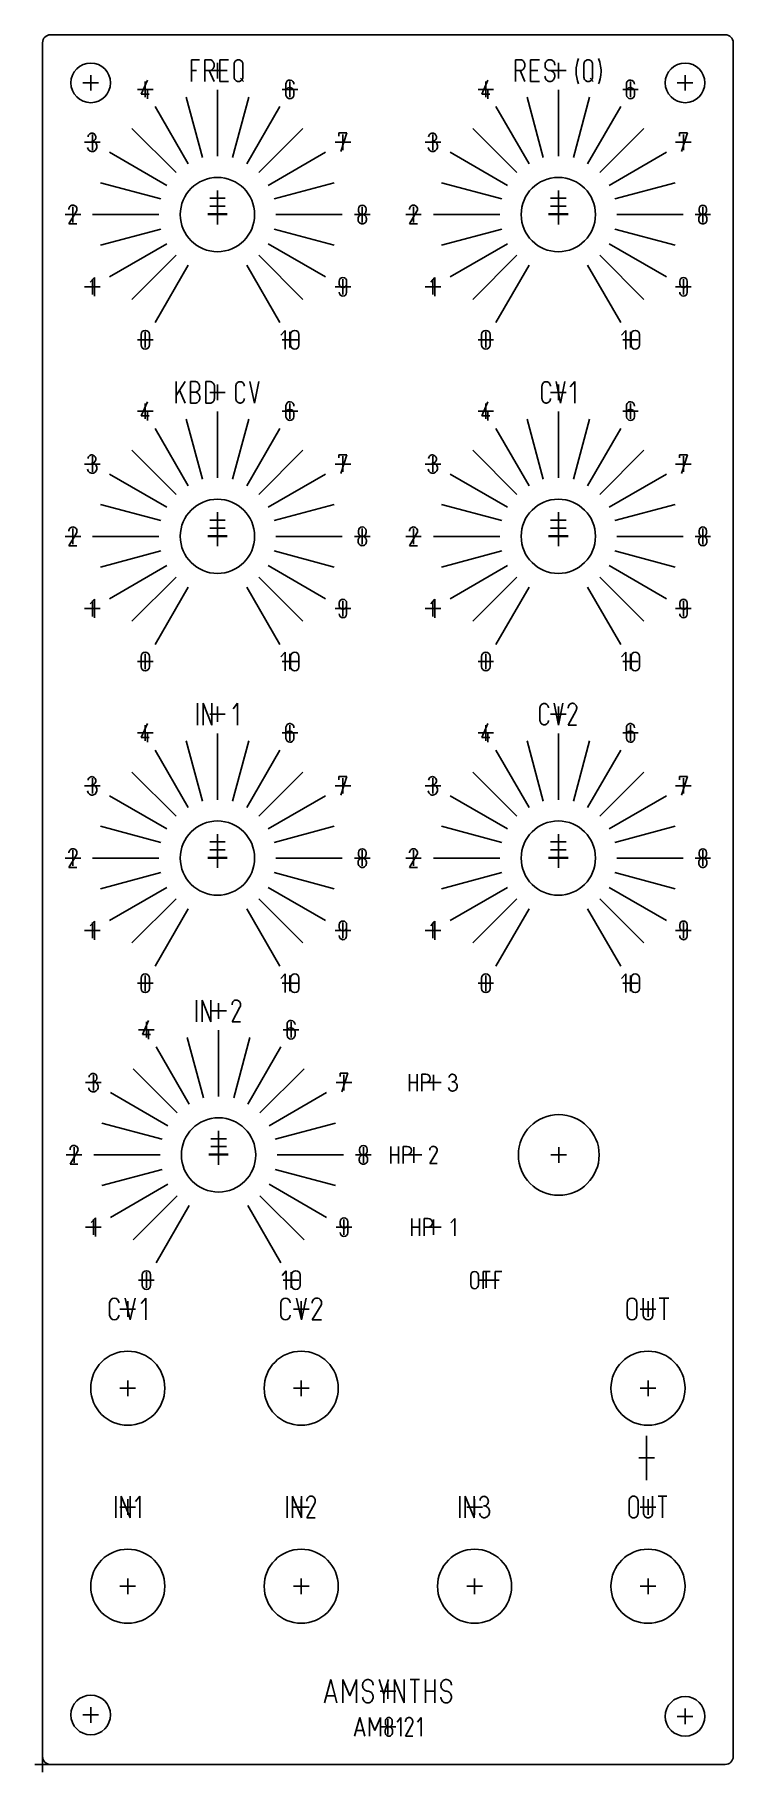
# Model space of a CAD drawing. Header units: inches. Extents: x -0.04 to 3.48, y -0.04 to 8.73.
import ezdxf

# ---------------------------------------------------------------- set-up
doc = ezdxf.new("R2010")
doc.units = ezdxf.units.IN
doc.header["$MEASUREMENT"] = 0
doc.layers.add('Gravur', color=7, linetype='CONTINUOUS')
doc.layers.add('Kontur', color=7, linetype='CONTINUOUS')

msp = doc.modelspace()

# ---------------------------------------------------------------- linework, layer by layer
at = {"layer": 'Gravur', "color": 255, "linetype": 'CONTINUOUS'}
for p, q in [((0.79161, 8.60909), (0.75193, 8.60909)), ((0.75193, 8.60909), (0.75193, 8.49886)), ((0.8189, 8.49886), (0.8189, 8.60909)), ((0.8189, 8.60909), (0.84122, 8.60909)), ((0.84122, 8.60909), (0.84488, 8.60878)), ((0.84488, 8.60878), (0.8485, 8.60787)), ((0.8485, 8.60787), (0.85197, 8.60638)), ((0.85197, 8.60638), (0.85516, 8.60429)), ((0.85516, 8.60429), (0.85807, 8.60173)), ((0.85807, 8.60173), (0.86059, 8.5987)), ((0.93874, 8.60909), (0.89409, 8.60909)), ((0.89409, 8.60909), (0.89409, 8.49886)), ((0.97201, 8.60118), (0.96988, 8.59827)), ((0.97445, 8.6037), (0.97201, 8.60118)), ((0.9772, 8.60579), (0.97445, 8.6037)), ((0.9802, 8.60736), (0.9772, 8.60579)), ((0.98339, 8.60846), (0.9802, 8.60736)), ((0.98669, 8.60902), (0.98339, 8.60846)), ((0.99004, 8.60902), (0.98669, 8.60902)), ((0.99331, 8.60846), (0.99004, 8.60902)), ((0.9965, 8.60736), (0.99331, 8.60846)), ((0.99953, 8.60579), (0.9965, 8.60736)), ((1.00228, 8.6037), (0.99953, 8.60579)), ((1.00472, 8.60118), (1.00228, 8.6037)), ((1.00681, 8.59827), (1.00472, 8.60118)), ((2.38717, 8.49886), (2.38717, 8.60909)), ((2.38717, 8.60909), (2.40949, 8.60909)), ((2.40949, 8.60909), (2.41315, 8.60878)), ((2.41315, 8.60878), (2.41677, 8.60787)), ((2.41677, 8.60787), (2.42024, 8.60638)), ((2.42024, 8.60638), (2.42343, 8.60429)), ((2.42343, 8.60429), (2.42634, 8.60173)), ((2.42634, 8.60173), (2.42886, 8.5987)), ((2.50705, 8.60909), (2.4624, 8.60909)), ((2.4624, 8.60909), (2.4624, 8.49886)), ((2.54059, 8.5987), (2.54311, 8.60173)), ((2.54311, 8.60173), (2.54598, 8.60429)), ((2.54598, 8.60429), (2.54917, 8.60638)), ((2.54917, 8.60638), (2.55268, 8.60787)), ((2.55268, 8.60787), (2.55626, 8.60878)), ((2.55626, 8.60878), (2.55996, 8.60909)), ((2.55996, 8.60909), (2.55996, 8.60909)), ((2.55996, 8.60909), (2.56358, 8.60882)), ((2.56358, 8.60882), (2.56713, 8.60795)), ((2.56713, 8.60795), (2.57047, 8.60654)), ((2.57047, 8.60654), (2.57366, 8.60457)), ((2.57366, 8.60457), (2.57654, 8.60213)), ((2.57654, 8.60213), (2.57906, 8.59925)), ((2.57906, 8.59925), (2.58114, 8.59598)), ((2.69921, 8.59941), (2.69528, 8.58366)), ((2.70465, 8.61461), (2.69921, 8.59941)), ((2.73705, 8.60118), (2.73496, 8.59827)), ((2.73949, 8.6037), (2.73705, 8.60118)), ((2.74228, 8.60579), (2.73949, 8.6037)), ((2.74528, 8.60736), (2.74228, 8.60579)), ((2.74846, 8.60846), (2.74528, 8.60736)), ((2.75177, 8.60902), (2.74846, 8.60846)), ((2.75508, 8.60902), (2.75177, 8.60902)), ((2.75839, 8.60846), (2.75508, 8.60902)), ((2.76157, 8.60736), (2.75839, 8.60846)), ((2.76461, 8.60579), (2.76157, 8.60736)), ((2.76736, 8.6037), (2.76461, 8.60579)), ((2.7698, 8.60118), (2.76736, 8.6037)), ((2.77189, 8.59827), (2.7698, 8.60118)), ((2.80551, 8.61461), (2.81189, 8.59618)), ((0.75193, 8.49886), (0.75193, 8.55398)), ((0.75193, 8.55398), (0.77673, 8.55398)), ((0.84122, 8.55398), (0.8189, 8.55398)), ((0.8189, 8.55398), (0.84122, 8.55398)), ((0.84488, 8.55429), (0.84122, 8.55398)), ((0.84122, 8.55398), (0.84122, 8.55398)), ((0.84122, 8.55398), (0.86602, 8.49886)), ((0.8485, 8.5552), (0.84488, 8.55429)), ((0.85197, 8.55669), (0.8485, 8.5552)), ((0.85516, 8.55878), (0.85197, 8.55669)), ((0.85807, 8.56134), (0.85516, 8.55878)), ((0.86059, 8.56437), (0.85807, 8.56134)), ((0.86059, 8.5987), (0.86268, 8.59531)), ((0.86268, 8.56776), (0.86059, 8.56437)), ((0.86268, 8.59531), (0.86429, 8.59161)), ((0.86429, 8.57146), (0.86268, 8.56776)), ((0.86429, 8.59161), (0.86535, 8.58768)), ((0.86535, 8.57539), (0.86429, 8.57146)), ((0.86535, 8.58768), (0.86594, 8.58358)), ((0.86594, 8.57949), (0.86535, 8.57539)), ((0.86594, 8.58358), (0.86594, 8.57949)), ((0.89409, 8.55398), (0.9313, 8.55398)), ((0.9663, 8.58799), (0.96602, 8.58429)), ((0.96602, 8.58429), (0.96602, 8.58429)), ((0.96602, 8.58429), (0.96602, 8.52366)), ((0.96602, 8.52366), (0.9663, 8.51996)), ((0.96705, 8.59161), (0.9663, 8.58799)), ((0.9663, 8.51996), (0.96705, 8.51634)), ((0.96823, 8.59504), (0.96705, 8.59161)), ((0.96705, 8.51634), (0.96823, 8.51291)), ((0.96988, 8.59827), (0.96823, 8.59504)), ((0.96823, 8.51291), (0.96988, 8.50969)), ((0.99827, 8.51539), (1.01315, 8.49886)), ((1.0085, 8.59504), (1.00681, 8.59827)), ((1.00681, 8.50969), (1.0085, 8.51291)), ((1.00969, 8.59161), (1.0085, 8.59504)), ((1.0085, 8.51291), (1.00969, 8.51634)), ((1.01043, 8.58799), (1.00969, 8.59161)), ((1.00969, 8.51634), (1.01043, 8.51996)), ((1.01067, 8.58429), (1.01043, 8.58799)), ((1.01043, 8.51996), (1.01067, 8.52366)), ((1.01067, 8.52366), (1.01067, 8.58429)), ((1.01067, 8.52366), (1.01067, 8.52366)), ((2.40949, 8.55398), (2.38717, 8.55398)), ((2.38717, 8.55398), (2.40949, 8.55398)), ((2.41315, 8.55429), (2.40949, 8.55398)), ((2.40949, 8.55398), (2.40949, 8.55398)), ((2.40949, 8.55398), (2.43429, 8.49886)), ((2.41677, 8.5552), (2.41315, 8.55429)), ((2.42024, 8.55669), (2.41677, 8.5552)), ((2.42343, 8.55878), (2.42024, 8.55669)), ((2.42634, 8.56134), (2.42343, 8.55878)), ((2.42886, 8.56437), (2.42634, 8.56134)), ((2.42886, 8.5987), (2.43094, 8.59531)), ((2.43094, 8.56776), (2.42886, 8.56437)), ((2.43094, 8.59531), (2.4326, 8.59161)), ((2.4326, 8.57146), (2.43094, 8.56776)), ((2.4326, 8.59161), (2.43366, 8.58768)), ((2.43366, 8.57539), (2.4326, 8.57146)), ((2.43366, 8.58768), (2.43421, 8.58358)), ((2.43421, 8.57949), (2.43366, 8.57539)), ((2.43421, 8.58358), (2.43421, 8.57949)), ((2.4624, 8.55398), (2.49961, 8.55398)), ((2.53516, 8.52642), (2.53543, 8.52232)), ((2.53524, 8.58358), (2.53579, 8.58768)), ((2.53524, 8.57949), (2.53524, 8.58358)), ((2.53579, 8.57539), (2.53524, 8.57949)), ((2.53543, 8.52232), (2.53626, 8.51831)), ((2.53579, 8.58768), (2.53685, 8.59161)), ((2.53685, 8.57146), (2.53579, 8.57539)), ((2.53626, 8.51831), (2.5376, 8.51445)), ((2.53685, 8.59161), (2.5385, 8.59531)), ((2.5385, 8.56776), (2.53685, 8.57146)), ((2.5376, 8.51445), (2.53949, 8.51091)), ((2.5385, 8.59531), (2.54059, 8.5987)), ((2.54059, 8.56437), (2.5385, 8.56776)), ((2.54311, 8.56134), (2.54059, 8.56437)), ((2.54598, 8.55878), (2.54311, 8.56134)), ((2.54917, 8.55669), (2.54598, 8.55878)), ((2.55268, 8.5552), (2.54917, 8.55669)), ((2.55626, 8.55429), (2.55268, 8.5552)), ((2.55996, 8.55398), (2.55626, 8.55429)), ((2.5635, 8.5537), (2.55996, 8.55398)), ((2.55996, 8.55398), (2.55996, 8.55398)), ((2.56697, 8.55291), (2.5635, 8.5537)), ((2.57028, 8.55154), (2.56697, 8.55291)), ((2.57339, 8.54965), (2.57028, 8.55154)), ((2.57626, 8.54728), (2.57339, 8.54965)), ((2.57874, 8.54453), (2.57626, 8.54728)), ((2.58087, 8.54134), (2.57874, 8.54453)), ((2.58043, 8.51091), (2.58232, 8.51445)), ((2.58256, 8.53787), (2.58087, 8.54134)), ((2.58114, 8.59598), (2.58283, 8.5924)), ((2.58232, 8.51445), (2.58366, 8.51831)), ((2.58382, 8.53421), (2.58256, 8.53787)), ((2.58283, 8.5924), (2.58398, 8.58858)), ((2.58366, 8.51831), (2.58449, 8.52232)), ((2.58453, 8.53035), (2.58382, 8.53421)), ((2.58398, 8.58858), (2.58461, 8.58465)), ((2.58449, 8.52232), (2.58476, 8.52642)), ((2.58476, 8.52642), (2.58453, 8.53035)), ((2.58461, 8.58465), (2.58476, 8.58154)), ((2.58476, 8.52642), (2.58476, 8.52642)), ((2.69299, 8.56756), (2.69224, 8.55122)), ((2.69224, 8.55122), (2.69224, 8.55122)), ((2.69224, 8.55122), (2.69295, 8.53488)), ((2.69295, 8.53488), (2.69528, 8.51878)), ((2.69528, 8.58366), (2.69299, 8.56756)), ((2.69528, 8.51878), (2.69921, 8.50303)), ((2.73134, 8.58799), (2.7311, 8.58429)), ((2.7311, 8.58429), (2.7311, 8.58429)), ((2.7311, 8.58429), (2.7311, 8.52366)), ((2.7311, 8.52366), (2.73134, 8.51996)), ((2.73209, 8.59161), (2.73134, 8.58799)), ((2.73134, 8.51996), (2.73209, 8.51634)), ((2.73331, 8.59504), (2.73209, 8.59161)), ((2.73209, 8.51634), (2.73331, 8.51291)), ((2.73496, 8.59827), (2.73331, 8.59504)), ((2.73331, 8.51291), (2.73496, 8.50969)), ((2.76335, 8.51539), (2.77823, 8.49886)), ((2.77354, 8.59504), (2.77189, 8.59827)), ((2.77189, 8.50969), (2.77354, 8.51291)), ((2.77476, 8.59161), (2.77354, 8.59504)), ((2.77354, 8.51291), (2.77476, 8.51634)), ((2.77551, 8.58799), (2.77476, 8.59161)), ((2.77476, 8.51634), (2.77551, 8.51996)), ((2.77575, 8.58429), (2.77551, 8.58799)), ((2.77551, 8.51996), (2.77575, 8.52366)), ((2.77575, 8.52366), (2.77575, 8.58429)), ((2.77575, 8.52366), (2.77575, 8.52366)), ((2.81343, 8.51209), (2.80772, 8.49339)), ((2.81189, 8.59618), (2.81602, 8.57693)), ((2.81681, 8.5315), (2.81343, 8.51209)), ((2.81602, 8.57693), (2.81783, 8.55728)), ((2.81791, 8.55122), (2.81681, 8.5315)), ((2.81783, 8.55728), (2.81791, 8.55122)), ((0.5289, 8.5063), (0.49819, 8.43543)), ((0.49819, 8.43543), (0.53835, 8.43543)), ((0.5289, 8.45906), (0.5289, 8.41181)), ((0.88252, 8.12205), (0.88252, 8.45669)), ((0.89409, 8.49886), (0.93874, 8.49886)), ((0.96988, 8.50969), (0.97201, 8.50677)), ((0.97201, 8.50677), (0.97445, 8.50425)), ((0.97445, 8.50425), (0.9772, 8.50217)), ((0.9772, 8.50217), (0.9802, 8.50059)), ((0.9802, 8.50059), (0.98339, 8.49949)), ((0.98339, 8.49949), (0.98669, 8.49894)), ((0.98669, 8.49894), (0.99004, 8.49894)), ((0.99004, 8.49894), (0.99331, 8.49949)), ((0.99331, 8.49949), (0.9965, 8.50059)), ((0.9965, 8.50059), (0.99953, 8.50217)), ((0.99953, 8.50217), (1.00228, 8.50425)), ((1.00228, 8.50425), (1.00472, 8.50677)), ((1.00472, 8.50677), (1.00681, 8.50969)), ((1.22823, 8.4874), (1.22823, 8.43071)), ((1.26839, 8.43071), (1.26839, 8.44961)), ((2.24736, 8.5063), (2.21665, 8.43543)), ((2.21665, 8.43543), (2.25681, 8.43543)), ((2.24736, 8.45906), (2.24736, 8.41181)), ((2.4624, 8.49886), (2.50705, 8.49886)), ((2.53949, 8.51091), (2.54177, 8.50768)), ((2.54177, 8.50768), (2.54453, 8.50488)), ((2.54453, 8.50488), (2.54756, 8.50256)), ((2.54756, 8.50256), (2.55091, 8.50075)), ((2.55091, 8.50075), (2.55445, 8.49957)), ((2.55445, 8.49957), (2.55811, 8.49894)), ((2.55811, 8.49894), (2.56181, 8.49894)), ((2.56181, 8.49894), (2.56547, 8.49957)), ((2.56547, 8.49957), (2.56902, 8.50075)), ((2.56902, 8.50075), (2.57236, 8.50256)), ((2.57236, 8.50256), (2.57539, 8.50488)), ((2.57539, 8.50488), (2.57815, 8.50768)), ((2.57815, 8.50768), (2.58043, 8.51091)), ((2.60252, 8.12205), (2.60252, 8.45669)), ((2.69921, 8.50303), (2.70465, 8.48783)), ((2.70465, 8.48783), (2.70465, 8.48783)), ((2.73496, 8.50969), (2.73705, 8.50677)), ((2.73705, 8.50677), (2.73949, 8.50425)), ((2.73949, 8.50425), (2.74228, 8.50217)), ((2.74228, 8.50217), (2.74528, 8.50059)), ((2.74528, 8.50059), (2.74846, 8.49949)), ((2.74846, 8.49949), (2.75177, 8.49894)), ((2.75177, 8.49894), (2.75508, 8.49894)), ((2.75508, 8.49894), (2.75839, 8.49949)), ((2.75839, 8.49949), (2.76157, 8.50059)), ((2.76157, 8.50059), (2.76461, 8.50217)), ((2.76461, 8.50217), (2.76736, 8.50425)), ((2.76736, 8.50425), (2.7698, 8.50677)), ((2.7698, 8.50677), (2.77189, 8.50969)), ((2.80772, 8.49339), (2.80551, 8.48783)), ((2.94669, 8.4874), (2.94669, 8.43071)), ((2.98685, 8.43071), (2.98685, 8.44961)), ((0.56756, 8.37228), (0.73488, 8.08248)), ((0.80614, 8.1152), (0.72461, 8.41945)), ((1.04047, 8.41945), (0.95894, 8.1152)), ((1.19744, 8.37228), (1.03016, 8.08248)), ((2.28756, 8.37228), (2.45488, 8.08248)), ((2.52614, 8.1152), (2.44461, 8.41945)), ((2.76047, 8.41945), (2.67894, 8.1152)), ((2.91744, 8.37228), (2.75016, 8.08248)), ((0.45102, 8.2615), (0.67374, 8.03878)), ((1.09134, 8.03878), (1.31406, 8.2615)), ((2.17102, 8.2615), (2.39374, 8.03878)), ((2.81134, 8.03878), (3.03406, 8.2615)), ((1.49539, 8.22256), (1.49539, 8.23909)), ((1.49539, 8.23909), (1.53555, 8.23909)), ((1.53555, 8.23909), (1.50484, 8.14461)), ((3.21386, 8.22256), (3.21386, 8.23909)), ((3.21386, 8.23909), (3.25402, 8.23909)), ((3.25402, 8.23909), (3.22331, 8.14461)), ((0.62677, 7.97441), (0.33701, 8.14169)), ((0.73488, 8.08248), (0.73488, 8.08248)), ((0.80614, 8.1152), (0.80614, 8.1152)), ((0.88252, 8.12205), (0.88252, 8.12205)), ((0.95894, 8.1152), (0.95894, 8.1152)), ((1.03016, 8.08248), (1.03012, 8.08248)), ((1.13823, 7.97441), (1.42803, 8.14173)), ((2.34677, 7.97441), (2.05701, 8.14169)), ((2.45488, 8.08248), (2.45488, 8.08248)), ((2.52614, 8.1152), (2.52614, 8.1152)), ((2.60252, 8.12205), (2.60252, 8.12205)), ((2.67894, 8.1152), (2.67894, 8.1152)), ((2.75016, 8.08248), (2.75012, 8.08248)), ((2.85823, 7.97441), (3.14803, 8.14173)), ((0.59732, 7.90638), (0.29307, 7.98791)), ((0.67374, 8.03878), (0.67374, 8.03878)), ((1.09134, 8.03878), (1.09134, 8.03878)), ((1.47201, 7.98791), (1.16776, 7.90638)), ((2.31732, 7.90638), (2.01307, 7.98791)), ((2.39374, 8.03878), (2.39374, 8.03878)), ((2.81134, 8.03878), (2.81134, 8.03878)), ((3.19201, 7.98791), (2.88776, 7.90638)), ((0.59732, 7.90638), (0.59732, 7.90638)), ((0.62677, 7.97441), (0.62677, 7.97441)), ((1.13823, 7.97441), (1.13823, 7.97441)), ((1.16776, 7.90638), (1.16776, 7.90638)), ((2.31732, 7.90638), (2.31732, 7.90638)), ((2.34677, 7.97441), (2.34677, 7.97441)), ((2.85823, 7.97441), (2.85823, 7.97441)), ((2.88776, 7.90638), (2.88776, 7.90638)), ((0.17087, 7.84339), (0.13307, 7.77961)), ((0.2526, 7.82677), (0.58724, 7.82677)), ((0.58724, 7.82677), (0.58724, 7.82677)), ((0.83331, 7.82677), (0.93173, 7.82677)), ((0.83335, 7.83), (0.93177, 7.83)), ((0.88252, 7.87598), (0.88252, 7.77756)), ((0.88256, 7.87921), (0.88256, 7.78079)), ((1.51244, 7.82677), (1.1778, 7.82677)), ((1.1778, 7.82677), (1.1778, 7.82677)), ((1.59437, 7.8552), (1.59437, 7.84575)), ((1.63217, 7.84575), (1.63217, 7.8552)), ((1.88933, 7.84339), (1.85154, 7.77961)), ((1.9726, 7.82677), (2.30724, 7.82677)), ((2.30724, 7.82677), (2.30724, 7.82677)), ((2.55331, 7.82677), (2.65173, 7.82677)), ((2.55335, 7.83), (2.65177, 7.83)), ((2.60252, 7.87598), (2.60252, 7.77756)), ((2.60256, 7.87921), (2.60256, 7.78079)), ((3.23244, 7.82677), (2.8978, 7.82677)), ((2.8978, 7.82677), (2.8978, 7.82677)), ((3.31283, 7.8552), (3.31283, 7.84575)), ((3.35063, 7.84575), (3.35063, 7.8552)), ((0.13307, 7.77961), (0.17323, 7.77961)), ((0.29307, 7.67205), (0.59732, 7.75358)), ((0.59732, 7.75358), (0.59732, 7.75358)), ((1.16776, 7.75358), (1.16776, 7.75358)), ((1.16776, 7.75358), (1.47201, 7.67205)), ((1.5928, 7.80717), (1.5928, 7.80008)), ((1.63374, 7.80008), (1.63374, 7.80717)), ((1.85154, 7.77961), (1.89169, 7.77961)), ((2.01307, 7.67205), (2.31732, 7.75358)), ((2.31732, 7.75358), (2.31732, 7.75358)), ((2.88776, 7.75358), (2.88776, 7.75358)), ((2.88776, 7.75358), (3.19201, 7.67205)), ((3.31126, 7.80717), (3.31126, 7.80008)), ((3.3522, 7.80008), (3.3522, 7.80717)), ((0.62677, 7.67913), (0.33701, 7.51181)), ((0.62677, 7.67913), (0.62677, 7.67913)), ((1.13823, 7.67909), (1.13823, 7.67909)), ((1.13823, 7.67909), (1.42803, 7.51177)), ((2.34677, 7.67913), (2.05701, 7.51181)), ((2.34677, 7.67913), (2.34677, 7.67913)), ((2.85823, 7.67909), (2.85823, 7.67909)), ((2.85823, 7.67909), (3.14803, 7.51177)), ((0.67374, 7.62118), (0.45102, 7.39846)), ((0.56756, 7.28126), (0.73484, 7.57102)), ((0.67374, 7.62118), (0.67374, 7.62118)), ((0.73484, 7.57102), (0.73488, 7.57102)), ((1.19748, 7.28126), (1.03016, 7.57102)), ((1.03016, 7.57102), (1.03016, 7.57102)), ((1.31406, 7.39846), (1.09134, 7.62118)), ((1.09134, 7.62118), (1.09134, 7.62118)), ((2.39374, 7.62118), (2.17102, 7.39846)), ((2.28756, 7.28126), (2.45484, 7.57102)), ((2.39374, 7.62118), (2.39374, 7.62118)), ((2.45484, 7.57102), (2.45488, 7.57102)), ((2.91748, 7.28126), (2.75016, 7.57102)), ((2.75016, 7.57102), (2.75016, 7.57102)), ((3.03406, 7.39846), (2.81134, 7.62118)), ((2.81134, 7.62118), (2.81134, 7.62118)), ((0.24043, 7.48547), (0.26169, 7.50909)), ((0.26169, 7.50909), (0.26169, 7.41461)), ((1.49657, 7.4902), (1.49657, 7.47602)), ((1.53437, 7.4335), (1.53437, 7.4902)), ((1.9589, 7.48547), (1.98016, 7.50909)), ((1.98016, 7.50909), (1.98016, 7.41461)), ((3.21504, 7.4902), (3.21504, 7.47602)), ((3.25283, 7.4335), (3.25283, 7.4902)), ((0.49701, 7.22063), (0.49701, 7.16866)), ((0.53953, 7.16866), (0.53953, 7.22063)), ((1.20299, 7.21827), (1.22425, 7.24189)), ((1.22425, 7.24189), (1.22425, 7.1474)), ((1.25102, 7.22063), (1.25102, 7.16866)), ((1.29354, 7.16866), (1.29354, 7.22063)), ((2.21547, 7.22063), (2.21547, 7.16866)), ((2.25799, 7.16866), (2.25799, 7.22063)), ((2.92146, 7.21827), (2.94272, 7.24189)), ((2.94272, 7.24189), (2.94272, 7.1474)), ((2.96949, 7.22063), (2.96949, 7.16866)), ((3.01201, 7.16866), (3.01201, 7.22063)), ((0.67417, 6.98409), (0.67417, 6.87386)), ((0.67417, 6.91244), (0.71882, 6.98409)), ((0.69154, 6.94), (0.71882, 6.87386)), ((0.74693, 6.98409), (0.74693, 6.87386)), ((0.76756, 6.98409), (0.74693, 6.98409)), ((0.77118, 6.98386), (0.76756, 6.98409)), ((0.77469, 6.98303), (0.77118, 6.98386)), ((0.77811, 6.98165), (0.77469, 6.98303)), ((0.7763, 6.93146), (0.77957, 6.93311)), ((0.78126, 6.97972), (0.77811, 6.98165)), ((0.77957, 6.93311), (0.78264, 6.93528)), ((0.78417, 6.97732), (0.78126, 6.97972)), ((0.78264, 6.93528), (0.78535, 6.93791)), ((0.78665, 6.97445), (0.78417, 6.97732)), ((0.78535, 6.93791), (0.78772, 6.94094)), ((0.78878, 6.97118), (0.78665, 6.97445)), ((0.78772, 6.94094), (0.78961, 6.94433)), ((0.79043, 6.96764), (0.78878, 6.97118)), ((0.78961, 6.94433), (0.79102, 6.94803)), ((0.79161, 6.96386), (0.79043, 6.96764)), ((0.79102, 6.94803), (0.79197, 6.95189)), ((0.79228, 6.95988), (0.79161, 6.96386)), ((0.79197, 6.95189), (0.79236, 6.95591)), ((0.79236, 6.95591), (0.79228, 6.95988)), ((0.82299, 6.87386), (0.82299, 6.98409)), ((0.82299, 6.98409), (0.84283, 6.98409)), ((0.84283, 6.98409), (0.84646, 6.98382)), ((0.84646, 6.98382), (0.85, 6.98295)), ((0.85, 6.98295), (0.85335, 6.98154)), ((0.85335, 6.98154), (0.85654, 6.97957)), ((0.85654, 6.97957), (0.85941, 6.97713)), ((0.85941, 6.97713), (0.86193, 6.97425)), ((0.86193, 6.97425), (0.86402, 6.97098)), ((0.86402, 6.97098), (0.86567, 6.9674)), ((0.86567, 6.9674), (0.86685, 6.96358)), ((0.86685, 6.96358), (0.86748, 6.95965)), ((0.86748, 6.95965), (0.86764, 6.95654)), ((0.86764, 6.95654), (0.86764, 6.90142)), ((0.97516, 6.9602), (0.97512, 6.9602)), ((0.97512, 6.9602), (0.97512, 6.89776)), ((0.97551, 6.96366), (0.97516, 6.9602)), ((0.9763, 6.96701), (0.97551, 6.96366)), ((0.97756, 6.9702), (0.9763, 6.96701)), ((0.97917, 6.97315), (0.97756, 6.9702)), ((0.98118, 6.97583), (0.97917, 6.97315)), ((0.9835, 6.97815), (0.98118, 6.97583)), ((0.98614, 6.98004), (0.9835, 6.97815)), ((0.98898, 6.98154), (0.98614, 6.98004)), ((0.99193, 6.98252), (0.98898, 6.98154)), ((0.99504, 6.98303), (0.99193, 6.98252)), ((0.99819, 6.98303), (0.99504, 6.98303)), ((1.00126, 6.98252), (0.99819, 6.98303)), ((1.00425, 6.98154), (1.00126, 6.98252)), ((1.00709, 6.98004), (1.00425, 6.98154)), ((1.00972, 6.97815), (1.00709, 6.98004)), ((1.01205, 6.97583), (1.00972, 6.97815)), ((1.01406, 6.97315), (1.01205, 6.97583)), ((1.01567, 6.9702), (1.01406, 6.97315)), ((1.01693, 6.96701), (1.01567, 6.9702)), ((1.01772, 6.96366), (1.01693, 6.96701)), ((1.01807, 6.9602), (1.01772, 6.96366)), ((1.04622, 6.98409), (1.06854, 6.87386)), ((1.06854, 6.87386), (1.09087, 6.98409)), ((2.51988, 6.9602), (2.51984, 6.9602)), ((2.51984, 6.9602), (2.51984, 6.89776)), ((2.52024, 6.96366), (2.51988, 6.9602)), ((2.52106, 6.96701), (2.52024, 6.96366)), ((2.52228, 6.9702), (2.52106, 6.96701)), ((2.52394, 6.97315), (2.52228, 6.9702)), ((2.52591, 6.97583), (2.52394, 6.97315)), ((2.52827, 6.97815), (2.52591, 6.97583)), ((2.53087, 6.98004), (2.52827, 6.97815)), ((2.5337, 6.98154), (2.53087, 6.98004)), ((2.53669, 6.98252), (2.5337, 6.98154)), ((2.5398, 6.98303), (2.53669, 6.98252)), ((2.54291, 6.98303), (2.5398, 6.98303)), ((2.54598, 6.98252), (2.54291, 6.98303)), ((2.54902, 6.98154), (2.54598, 6.98252)), ((2.55185, 6.98004), (2.54902, 6.98154)), ((2.55449, 6.97815), (2.55185, 6.98004)), ((2.55681, 6.97583), (2.55449, 6.97815)), ((2.55878, 6.97315), (2.55681, 6.97583)), ((2.56043, 6.9702), (2.55878, 6.97315)), ((2.56165, 6.96701), (2.56043, 6.9702)), ((2.56248, 6.96366), (2.56165, 6.96701)), ((2.56283, 6.9602), (2.56248, 6.96366)), ((2.59094, 6.98409), (2.61327, 6.87386)), ((2.61327, 6.87386), (2.63559, 6.98409)), ((2.66287, 6.95654), (2.6852, 6.98409)), ((2.6852, 6.98409), (2.6852, 6.87386)), ((0.5289, 6.88142), (0.49819, 6.81055)), ((0.67417, 6.87386), (0.67417, 6.91244)), ((0.76925, 6.92988), (0.74693, 6.92988)), ((0.74693, 6.92988), (0.76925, 6.92988)), ((0.74693, 6.87386), (0.76925, 6.87386)), ((0.76925, 6.92988), (0.77283, 6.93039)), ((0.77287, 6.92945), (0.76925, 6.92992)), ((0.76925, 6.92992), (0.76925, 6.92988)), ((0.76925, 6.87386), (0.77287, 6.87433)), ((0.77283, 6.93039), (0.7763, 6.93146)), ((0.77646, 6.92843), (0.77287, 6.92945)), ((0.77287, 6.87433), (0.77646, 6.87535)), ((0.77984, 6.92681), (0.77646, 6.92843)), ((0.77646, 6.87535), (0.77984, 6.87697)), ((0.78299, 6.92469), (0.77984, 6.92681)), ((0.77984, 6.87697), (0.78299, 6.87909)), ((0.78583, 6.92209), (0.78299, 6.92469)), ((0.78299, 6.87909), (0.78583, 6.88169)), ((0.78827, 6.91902), (0.78583, 6.92209)), ((0.78583, 6.88169), (0.78827, 6.88476)), ((0.79031, 6.91559), (0.78827, 6.91902)), ((0.78827, 6.88476), (0.79028, 6.88819)), ((0.79028, 6.88819), (0.79189, 6.89189)), ((0.79189, 6.91189), (0.79031, 6.91559)), ((0.79295, 6.90799), (0.79189, 6.91189)), ((0.79189, 6.89189), (0.79291, 6.89579)), ((0.79291, 6.89579), (0.79346, 6.89984)), ((0.79346, 6.90394), (0.79295, 6.90799)), ((0.79346, 6.89984), (0.79346, 6.90394)), ((0.84283, 6.87386), (0.82299, 6.87386)), ((0.84563, 6.87402), (0.84283, 6.87386)), ((0.84917, 6.87472), (0.84563, 6.87402)), ((0.8526, 6.87602), (0.84917, 6.87472)), ((0.85583, 6.87787), (0.8526, 6.87602)), ((0.85878, 6.8802), (0.85583, 6.87787)), ((0.86138, 6.88299), (0.85878, 6.8802)), ((0.86354, 6.88618), (0.86138, 6.88299)), ((0.86531, 6.88972), (0.86354, 6.88618)), ((0.86661, 6.89346), (0.86531, 6.88972)), ((0.8674, 6.8974), (0.86661, 6.89346)), ((0.86764, 6.90142), (0.8674, 6.8974)), ((0.97512, 6.89776), (0.97547, 6.89429)), ((0.97547, 6.89429), (0.97626, 6.89094)), ((0.97626, 6.89094), (0.97752, 6.88772)), ((0.97752, 6.88772), (0.97913, 6.88476)), ((0.97913, 6.88476), (0.98118, 6.88209)), ((0.98118, 6.88209), (0.9835, 6.87976)), ((0.9835, 6.87976), (0.9861, 6.87787)), ((0.9861, 6.87787), (0.98898, 6.87638)), ((0.98898, 6.87638), (0.99193, 6.87539)), ((0.99193, 6.87539), (0.99504, 6.87488)), ((0.99504, 6.87488), (0.99819, 6.87488)), ((0.99819, 6.87488), (1.0013, 6.87539)), ((1.0013, 6.87539), (1.00425, 6.87638)), ((1.00425, 6.87638), (1.00709, 6.87787)), ((1.00709, 6.87787), (1.00972, 6.87976)), ((1.00972, 6.87976), (1.01205, 6.88209)), ((1.01205, 6.88209), (1.01409, 6.88476)), ((1.01409, 6.88476), (1.01571, 6.88772)), ((1.01571, 6.88772), (1.01697, 6.89094)), ((1.01697, 6.89094), (1.01776, 6.89429)), ((1.01776, 6.89429), (1.01811, 6.89776)), ((1.01811, 6.89776), (1.01807, 6.89776)), ((1.22823, 6.86252), (1.22823, 6.80583)), ((2.24736, 6.88142), (2.21665, 6.81055)), ((2.51984, 6.89776), (2.5202, 6.89429)), ((2.5202, 6.89429), (2.52102, 6.89094)), ((2.52102, 6.89094), (2.52224, 6.88772)), ((2.52224, 6.88772), (2.5239, 6.88476)), ((2.5239, 6.88476), (2.52591, 6.88209)), ((2.52591, 6.88209), (2.52827, 6.87976)), ((2.52827, 6.87976), (2.53083, 6.87787)), ((2.53083, 6.87787), (2.5337, 6.87638)), ((2.5337, 6.87638), (2.53669, 6.87539)), ((2.53669, 6.87539), (2.5398, 6.87488)), ((2.5398, 6.87488), (2.54291, 6.87488)), ((2.54291, 6.87488), (2.54602, 6.87539)), ((2.54602, 6.87539), (2.54902, 6.87638)), ((2.54902, 6.87638), (2.55185, 6.87787)), ((2.55185, 6.87787), (2.55449, 6.87976)), ((2.55449, 6.87976), (2.55681, 6.88209)), ((2.55681, 6.88209), (2.55882, 6.88476)), ((2.55882, 6.88476), (2.56047, 6.88772)), ((2.56047, 6.88772), (2.56169, 6.89094)), ((2.56169, 6.89094), (2.56252, 6.89429)), ((2.56252, 6.89429), (2.56287, 6.89776)), ((2.56287, 6.89776), (2.56283, 6.89776)), ((2.94669, 6.86252), (2.94669, 6.80583)), ((0.49819, 6.81055), (0.53835, 6.81055)), ((0.5289, 6.83417), (0.5289, 6.78693)), ((0.80614, 6.49028), (0.72461, 6.79453)), ((0.88252, 6.49705), (0.88252, 6.83169)), ((1.04047, 6.79453), (0.95894, 6.49028)), ((1.26839, 6.80583), (1.26839, 6.82472)), ((2.21665, 6.81055), (2.25681, 6.81055)), ((2.24736, 6.83417), (2.24736, 6.78693)), ((2.52614, 6.49028), (2.44461, 6.79453)), ((2.60252, 6.49705), (2.60252, 6.83169)), ((2.76047, 6.79453), (2.67894, 6.49028)), ((2.98685, 6.80583), (2.98685, 6.82472)), ((0.56756, 6.74728), (0.73488, 6.45748)), ((1.19744, 6.74728), (1.03016, 6.45748)), ((2.28756, 6.74728), (2.45488, 6.45748)), ((2.91744, 6.74728), (2.75016, 6.45748)), ((0.45102, 6.63657), (0.67374, 6.41386)), ((1.09134, 6.41386), (1.31406, 6.63657)), ((1.49539, 6.59768), (1.49539, 6.61421)), ((1.49539, 6.61421), (1.53555, 6.61421)), ((1.53555, 6.61421), (1.50484, 6.51972)), ((2.17102, 6.63657), (2.39374, 6.41386)), ((2.81134, 6.41386), (3.03406, 6.63657)), ((3.21386, 6.59768), (3.21386, 6.61421)), ((3.21386, 6.61421), (3.25402, 6.61421)), ((3.25402, 6.61421), (3.22331, 6.51972)), ((0.62677, 6.34941), (0.33701, 6.51669)), ((0.88252, 6.49705), (0.88252, 6.49705)), ((1.13823, 6.34941), (1.42803, 6.51673)), ((2.34677, 6.34941), (2.05701, 6.51669)), ((2.60252, 6.49705), (2.60252, 6.49705)), ((2.85823, 6.34941), (3.14803, 6.51673)), ((0.67374, 6.41386), (0.67374, 6.41386)), ((0.73488, 6.45748), (0.73488, 6.45748)), ((0.80614, 6.49028), (0.80614, 6.49028)), ((0.95894, 6.49028), (0.95894, 6.49028)), ((1.03016, 6.45748), (1.03012, 6.45748)), ((1.09134, 6.41386), (1.09134, 6.41386)), ((2.39374, 6.41386), (2.39374, 6.41386)), ((2.45488, 6.45748), (2.45488, 6.45748)), ((2.52614, 6.49028), (2.52614, 6.49028)), ((2.67894, 6.49028), (2.67894, 6.49028)), ((2.75016, 6.45748), (2.75012, 6.45748)), ((2.81134, 6.41386), (2.81134, 6.41386)), ((0.59732, 6.28146), (0.29307, 6.36299)), ((0.62677, 6.34941), (0.62677, 6.34941)), ((1.13823, 6.34941), (1.13823, 6.34941)), ((1.47201, 6.36299), (1.16776, 6.28146)), ((2.31732, 6.28146), (2.01307, 6.36299)), ((2.34677, 6.34941), (2.34677, 6.34941)), ((2.85823, 6.34941), (2.85823, 6.34941)), ((3.19201, 6.36299), (2.88776, 6.28146)), ((0.59732, 6.28146), (0.59732, 6.28146)), ((0.88252, 6.25098), (0.88252, 6.15256)), ((0.88256, 6.25429), (0.88256, 6.15587)), ((1.16776, 6.28146), (1.16776, 6.28146)), ((1.59437, 6.23031), (1.59437, 6.22087)), ((1.63217, 6.22087), (1.63217, 6.23031)), ((2.31732, 6.28146), (2.31732, 6.28146)), ((2.60252, 6.25098), (2.60252, 6.15256)), ((2.60256, 6.25429), (2.60256, 6.15587)), ((2.88776, 6.28146), (2.88776, 6.28146)), ((3.31283, 6.23031), (3.31283, 6.22087)), ((3.35063, 6.22087), (3.35063, 6.23031)), ((0.17087, 6.2185), (0.13307, 6.15472)), ((0.13307, 6.15472), (0.17323, 6.15472)), ((0.2526, 6.20177), (0.58724, 6.20177)), ((0.58724, 6.20177), (0.58724, 6.20177)), ((0.83331, 6.20177), (0.93173, 6.20177)), ((0.83335, 6.20508), (0.93177, 6.20508)), ((1.51244, 6.20177), (1.1778, 6.20177)), ((1.1778, 6.20177), (1.1778, 6.20177)), ((1.5928, 6.18228), (1.5928, 6.1752)), ((1.63374, 6.1752), (1.63374, 6.18228)), ((1.88933, 6.2185), (1.85154, 6.15472)), ((1.85154, 6.15472), (1.89169, 6.15472)), ((1.9726, 6.20177), (2.30724, 6.20177)), ((2.30724, 6.20177), (2.30724, 6.20177)), ((2.55331, 6.20177), (2.65173, 6.20177)), ((2.55335, 6.20508), (2.65177, 6.20508)), ((3.23244, 6.20177), (2.8978, 6.20177)), ((2.8978, 6.20177), (2.8978, 6.20177)), ((3.31126, 6.18228), (3.31126, 6.1752)), ((3.3522, 6.1752), (3.3522, 6.18228)), ((0.29307, 6.04713), (0.59732, 6.12866)), ((0.59732, 6.12866), (0.59732, 6.12866)), ((1.16776, 6.12866), (1.16776, 6.12866)), ((1.16776, 6.12866), (1.47201, 6.04713)), ((2.01307, 6.04713), (2.31732, 6.12866)), ((2.31732, 6.12866), (2.31732, 6.12866)), ((2.88776, 6.12866), (2.88776, 6.12866)), ((2.88776, 6.12866), (3.19201, 6.04713)), ((0.62677, 6.05413), (0.33701, 5.88681)), ((0.67374, 5.99626), (0.45102, 5.77354)), ((0.62677, 6.05413), (0.62677, 6.05413)), ((0.67374, 5.99626), (0.67374, 5.99626)), ((1.31406, 5.77354), (1.09134, 5.99626)), ((1.09134, 5.99626), (1.09134, 5.99626)), ((1.13823, 6.05409), (1.13823, 6.05409)), ((1.13823, 6.05409), (1.42803, 5.88677)), ((2.34677, 6.05413), (2.05701, 5.88681)), ((2.39374, 5.99626), (2.17102, 5.77354)), ((2.34677, 6.05413), (2.34677, 6.05413)), ((2.39374, 5.99626), (2.39374, 5.99626)), ((3.03406, 5.77354), (2.81134, 5.99626)), ((2.81134, 5.99626), (2.81134, 5.99626)), ((2.85823, 6.05409), (2.85823, 6.05409)), ((2.85823, 6.05409), (3.14803, 5.88677)), ((0.24043, 5.86059), (0.26169, 5.88421)), ((0.26169, 5.88421), (0.26169, 5.78972)), ((0.56756, 5.65626), (0.73484, 5.94602)), ((0.73484, 5.94602), (0.73488, 5.94602)), ((1.19748, 5.65626), (1.03016, 5.94602)), ((1.03016, 5.94602), (1.03016, 5.94602)), ((1.9589, 5.86059), (1.98016, 5.88421)), ((1.98016, 5.88421), (1.98016, 5.78972)), ((2.28756, 5.65626), (2.45484, 5.94602)), ((2.45484, 5.94602), (2.45488, 5.94602)), ((2.91748, 5.65626), (2.75016, 5.94602)), ((2.75016, 5.94602), (2.75016, 5.94602)), ((1.49657, 5.86531), (1.49657, 5.85114)), ((1.53437, 5.80862), (1.53437, 5.86531)), ((3.21504, 5.86531), (3.21504, 5.85114)), ((3.25283, 5.80862), (3.25283, 5.86531)), ((1.20299, 5.59339), (1.22425, 5.61701)), ((1.22425, 5.61701), (1.22425, 5.52252)), ((2.92146, 5.59339), (2.94272, 5.61701)), ((2.94272, 5.61701), (2.94272, 5.52252)), ((0.49701, 5.59575), (0.49701, 5.54378)), ((0.53953, 5.54378), (0.53953, 5.59575)), ((1.25102, 5.59575), (1.25102, 5.54378)), ((1.29354, 5.54378), (1.29354, 5.59575)), ((2.21547, 5.59575), (2.21547, 5.54378)), ((2.25799, 5.54378), (2.25799, 5.59575)), ((2.96949, 5.59575), (2.96949, 5.54378)), ((3.01201, 5.54378), (3.01201, 5.59575)), ((0.78169, 5.35909), (0.78169, 5.24886)), ((0.80976, 5.24886), (0.80976, 5.35909)), ((0.80976, 5.35909), (0.85441, 5.24886)), ((0.85441, 5.24886), (0.85441, 5.35909)), ((0.96106, 5.33154), (0.98339, 5.35909)), ((0.98339, 5.35909), (0.98339, 5.24886)), ((2.51819, 5.35315), (2.51587, 5.35083)), ((2.52083, 5.35504), (2.51819, 5.35315)), ((2.52366, 5.35654), (2.52083, 5.35504)), ((2.52661, 5.35752), (2.52366, 5.35654)), ((2.52972, 5.35803), (2.52661, 5.35752)), ((2.53287, 5.35803), (2.52972, 5.35803)), ((2.53594, 5.35752), (2.53287, 5.35803)), ((2.53894, 5.35654), (2.53594, 5.35752)), ((2.54177, 5.35504), (2.53894, 5.35654)), ((2.54441, 5.35315), (2.54177, 5.35504)), ((2.54673, 5.35083), (2.54441, 5.35315)), ((2.58087, 5.35909), (2.60319, 5.24886)), ((2.60319, 5.24886), (2.62551, 5.35909)), ((2.6587, 5.35236), (2.66091, 5.35457)), ((2.66091, 5.35457), (2.66343, 5.35634)), ((2.66343, 5.35634), (2.66614, 5.35772)), ((2.66614, 5.35772), (2.66898, 5.35862)), ((2.66898, 5.35862), (2.67193, 5.35906)), ((2.67193, 5.35906), (2.67264, 5.35909)), ((2.67264, 5.35909), (2.67583, 5.35902)), ((2.67583, 5.35902), (2.67898, 5.35839)), ((2.67898, 5.35839), (2.68205, 5.35724)), ((2.68205, 5.35724), (2.68488, 5.35563)), ((2.68488, 5.35563), (2.68748, 5.35358)), ((2.68748, 5.35358), (2.6898, 5.3511)), ((2.50984, 5.3352), (2.5098, 5.3352)), ((2.5098, 5.3352), (2.5098, 5.27276)), ((2.5098, 5.27276), (2.51016, 5.26929)), ((2.5102, 5.33866), (2.50984, 5.3352)), ((2.51016, 5.26929), (2.51094, 5.26594)), ((2.51098, 5.34201), (2.5102, 5.33866)), ((2.51094, 5.26594), (2.5122, 5.26272)), ((2.51224, 5.3452), (2.51098, 5.34201)), ((2.51386, 5.34815), (2.51224, 5.3452)), ((2.51587, 5.35083), (2.51386, 5.34815)), ((2.54874, 5.34815), (2.54673, 5.35083)), ((2.55035, 5.3452), (2.54874, 5.34815)), ((2.55161, 5.34201), (2.55035, 5.3452)), ((2.55039, 5.26272), (2.55165, 5.26594)), ((2.5524, 5.33866), (2.55161, 5.34201)), ((2.55165, 5.26594), (2.55244, 5.26929)), ((2.55276, 5.3352), (2.5524, 5.33866)), ((2.55244, 5.26929), (2.5528, 5.27276)), ((2.5528, 5.27276), (2.55276, 5.27276)), ((2.65276, 5.3376), (2.65311, 5.34087)), ((2.6528, 5.33429), (2.65276, 5.3376)), ((2.69248, 5.32327), (2.6528, 5.24886)), ((2.65311, 5.34087), (2.65394, 5.34406)), ((2.65394, 5.34406), (2.65516, 5.34709)), ((2.65516, 5.34709), (2.65673, 5.34988)), ((2.65673, 5.34988), (2.6587, 5.35236)), ((2.6898, 5.3511), (2.69173, 5.34831)), ((2.69173, 5.34831), (2.69327, 5.3452)), ((2.69307, 5.32453), (2.69248, 5.32327)), ((2.69425, 5.32783), (2.69307, 5.32453)), ((2.69327, 5.3452), (2.69441, 5.34185)), ((2.695, 5.3313), (2.69425, 5.32783)), ((2.69441, 5.34185), (2.69508, 5.33839)), ((2.69528, 5.33484), (2.695, 5.3313)), ((2.69508, 5.33839), (2.69528, 5.33484)), ((0.5289, 5.2565), (0.49819, 5.18563)), ((0.49819, 5.18563), (0.53835, 5.18563)), ((0.5289, 5.20925), (0.5289, 5.16201)), ((0.88252, 4.87205), (0.88252, 5.20669)), ((1.22823, 5.2376), (1.22823, 5.18091)), ((1.26839, 5.18091), (1.26839, 5.1998)), ((2.24736, 5.2565), (2.21665, 5.18563)), ((2.21665, 5.18563), (2.25681, 5.18563)), ((2.24736, 5.20925), (2.24736, 5.16201)), ((2.5122, 5.26272), (2.51382, 5.25976)), ((2.51382, 5.25976), (2.51587, 5.25709)), ((2.51587, 5.25709), (2.51819, 5.25476)), ((2.51819, 5.25476), (2.52079, 5.25287)), ((2.52079, 5.25287), (2.52366, 5.25138)), ((2.52366, 5.25138), (2.52661, 5.25039)), ((2.52661, 5.25039), (2.52972, 5.24988)), ((2.52972, 5.24988), (2.53287, 5.24988)), ((2.53287, 5.24988), (2.53598, 5.25039)), ((2.53598, 5.25039), (2.53894, 5.25138)), ((2.53894, 5.25138), (2.54177, 5.25287)), ((2.54177, 5.25287), (2.54441, 5.25476)), ((2.54441, 5.25476), (2.54673, 5.25709)), ((2.54673, 5.25709), (2.54878, 5.25976)), ((2.54878, 5.25976), (2.55039, 5.26272)), ((2.60252, 4.87205), (2.60252, 5.20669)), ((2.6528, 5.24886), (2.69496, 5.24886)), ((2.94669, 5.2376), (2.94669, 5.18091)), ((2.98685, 5.18091), (2.98685, 5.1998)), ((0.56756, 5.12228), (0.73488, 4.83248)), ((0.80614, 4.86524), (0.72461, 5.16949)), ((1.04047, 5.16949), (0.95894, 4.86524)), ((1.19744, 5.12228), (1.03016, 4.83248)), ((2.28756, 5.12228), (2.45488, 4.83248)), ((2.52614, 4.86524), (2.44461, 5.16949)), ((2.76047, 5.16949), (2.67894, 4.86524)), ((2.91744, 5.12228), (2.75016, 4.83248)), ((0.45102, 5.01154), (0.67374, 4.78882)), ((1.09134, 4.78882), (1.31406, 5.01154)), ((2.17102, 5.01154), (2.39374, 4.78882)), ((2.81134, 4.78882), (3.03406, 5.01154)), ((1.49539, 4.97276), (1.49539, 4.98929)), ((1.49539, 4.98929), (1.53555, 4.98929)), ((1.53555, 4.98929), (1.50484, 4.8948)), ((3.21386, 4.97276), (3.21386, 4.98929)), ((3.21386, 4.98929), (3.25402, 4.98929)), ((3.25402, 4.98929), (3.22331, 4.8948)), ((0.62677, 4.72441), (0.33701, 4.89169)), ((0.73488, 4.83248), (0.73488, 4.83248)), ((0.80614, 4.86524), (0.80614, 4.86524)), ((0.88252, 4.87205), (0.88252, 4.87205)), ((0.95894, 4.86524), (0.95894, 4.86524)), ((1.03016, 4.83248), (1.03012, 4.83248)), ((1.13823, 4.72441), (1.42803, 4.89173)), ((2.34677, 4.72441), (2.05701, 4.89169)), ((2.45488, 4.83248), (2.45488, 4.83248)), ((2.52614, 4.86524), (2.52614, 4.86524)), ((2.60252, 4.87205), (2.60252, 4.87205)), ((2.67894, 4.86524), (2.67894, 4.86524)), ((2.75016, 4.83248), (2.75012, 4.83248)), ((2.85823, 4.72441), (3.14803, 4.89173)), ((0.67374, 4.78882), (0.67374, 4.78882)), ((1.09134, 4.78882), (1.09134, 4.78882)), ((2.39374, 4.78882), (2.39374, 4.78882)), ((2.81134, 4.78882), (2.81134, 4.78882)), ((0.59732, 4.65642), (0.29307, 4.73795)), ((0.59732, 4.65642), (0.59732, 4.65642)), ((0.62677, 4.72441), (0.62677, 4.72441)), ((1.13823, 4.72441), (1.13823, 4.72441)), ((1.47201, 4.73795), (1.16776, 4.65642)), ((1.16776, 4.65642), (1.16776, 4.65642)), ((2.31732, 4.65642), (2.01307, 4.73795)), ((2.31732, 4.65642), (2.31732, 4.65642)), ((2.34677, 4.72441), (2.34677, 4.72441)), ((2.85823, 4.72441), (2.85823, 4.72441)), ((3.19201, 4.73795), (2.88776, 4.65642)), ((2.88776, 4.65642), (2.88776, 4.65642)), ((0.17087, 4.59358), (0.13307, 4.5298)), ((0.2526, 4.57677), (0.58724, 4.57677)), ((0.58724, 4.57677), (0.58724, 4.57677)), ((0.83331, 4.57677), (0.93173, 4.57677)), ((0.83335, 4.58004), (0.93177, 4.58004)), ((0.88252, 4.62598), (0.88252, 4.52756)), ((0.88256, 4.62925), (0.88256, 4.53083)), ((1.51244, 4.57677), (1.1778, 4.57677)), ((1.1778, 4.57677), (1.1778, 4.57677)), ((1.59437, 4.60539), (1.59437, 4.59594)), ((1.63217, 4.59594), (1.63217, 4.60539)), ((1.88933, 4.59358), (1.85154, 4.5298)), ((1.9726, 4.57677), (2.30724, 4.57677)), ((2.30724, 4.57677), (2.30724, 4.57677)), ((2.55331, 4.57677), (2.65173, 4.57677)), ((2.55335, 4.58004), (2.65177, 4.58004)), ((2.60252, 4.62598), (2.60252, 4.52756)), ((2.60256, 4.62925), (2.60256, 4.53083)), ((3.23244, 4.57677), (2.8978, 4.57677)), ((2.8978, 4.57677), (2.8978, 4.57677)), ((3.31283, 4.60539), (3.31283, 4.59594)), ((3.35063, 4.59594), (3.35063, 4.60539)), ((0.13307, 4.5298), (0.17323, 4.5298)), ((0.29307, 4.42209), (0.59732, 4.50362)), ((0.59732, 4.50362), (0.59732, 4.50362)), ((1.16776, 4.50362), (1.16776, 4.50362)), ((1.16776, 4.50362), (1.47201, 4.42209)), ((1.5928, 4.55736), (1.5928, 4.55028)), ((1.63374, 4.55028), (1.63374, 4.55736)), ((1.85154, 4.5298), (1.89169, 4.5298)), ((2.01307, 4.42209), (2.31732, 4.50362)), ((2.31732, 4.50362), (2.31732, 4.50362)), ((2.88776, 4.50362), (2.88776, 4.50362)), ((2.88776, 4.50362), (3.19201, 4.42209)), ((3.31126, 4.55736), (3.31126, 4.55028)), ((3.3522, 4.55028), (3.3522, 4.55736)), ((0.62677, 4.42913), (0.33701, 4.26181)), ((0.62677, 4.42913), (0.62677, 4.42913)), ((1.13823, 4.42909), (1.13823, 4.42909)), ((1.13823, 4.42909), (1.42803, 4.26177)), ((2.34677, 4.42913), (2.05701, 4.26181)), ((2.34677, 4.42913), (2.34677, 4.42913)), ((2.85823, 4.42909), (2.85823, 4.42909)), ((2.85823, 4.42909), (3.14803, 4.26177)), ((0.67374, 4.37122), (0.45102, 4.1485)), ((0.56756, 4.03126), (0.73484, 4.32102)), ((0.67374, 4.37122), (0.67374, 4.37122)), ((0.73484, 4.32102), (0.73488, 4.32102)), ((1.19748, 4.03126), (1.03016, 4.32102)), ((1.03016, 4.32102), (1.03016, 4.32102)), ((1.31406, 4.1485), (1.09134, 4.37122)), ((1.09134, 4.37122), (1.09134, 4.37122)), ((2.39374, 4.37122), (2.17102, 4.1485)), ((2.28756, 4.03126), (2.45484, 4.32102)), ((2.39374, 4.37122), (2.39374, 4.37122)), ((2.45484, 4.32102), (2.45488, 4.32102)), ((2.91748, 4.03126), (2.75016, 4.32102)), ((2.75016, 4.32102), (2.75016, 4.32102)), ((3.03406, 4.1485), (2.81134, 4.37122)), ((2.81134, 4.37122), (2.81134, 4.37122)), ((0.24043, 4.23567), (0.26169, 4.25929)), ((0.26169, 4.25929), (0.26169, 4.1648)), ((1.49657, 4.24039), (1.49657, 4.22622)), ((1.53437, 4.1837), (1.53437, 4.24039)), ((1.9589, 4.23567), (1.98016, 4.25929)), ((1.98016, 4.25929), (1.98016, 4.1648)), ((3.21504, 4.24039), (3.21504, 4.22622)), ((3.25283, 4.1837), (3.25283, 4.24039)), ((0.49701, 3.97083), (0.49701, 3.91886)), ((0.53953, 3.91886), (0.53953, 3.97083)), ((1.20299, 3.96846), (1.22425, 3.99209)), ((1.22425, 3.99209), (1.22425, 3.8976)), ((1.25102, 3.97083), (1.25102, 3.91886)), ((1.29354, 3.91886), (1.29354, 3.97083)), ((2.21547, 3.97083), (2.21547, 3.91886)), ((2.25799, 3.91886), (2.25799, 3.97083)), ((2.92146, 3.96846), (2.94272, 3.99209)), ((2.94272, 3.99209), (2.94272, 3.8976)), ((2.96949, 3.97083), (2.96949, 3.91886)), ((3.01201, 3.91886), (3.01201, 3.97083)), ((0.77705, 3.86024), (0.77705, 3.75)), ((0.80516, 3.75), (0.80516, 3.86024)), ((0.80516, 3.86024), (0.8498, 3.75)), ((0.8498, 3.75), (0.8498, 3.86024)), ((0.95642, 3.83874), (0.95677, 3.84201)), ((0.95646, 3.83543), (0.95642, 3.83874)), ((0.99614, 3.82441), (0.95646, 3.75)), ((0.95677, 3.84201), (0.9576, 3.8452)), ((0.9576, 3.8452), (0.95878, 3.84823)), ((0.95878, 3.84823), (0.96039, 3.85102)), ((0.96039, 3.85102), (0.96232, 3.8535)), ((0.96232, 3.8535), (0.96457, 3.85571)), ((0.96457, 3.85571), (0.96709, 3.85748)), ((0.96709, 3.85748), (0.96976, 3.85886)), ((0.96976, 3.85886), (0.97264, 3.85976)), ((0.97264, 3.85976), (0.97559, 3.8602)), ((0.97559, 3.8602), (0.9763, 3.86024)), ((0.9763, 3.86024), (0.97949, 3.86016)), ((0.97949, 3.86016), (0.98264, 3.85953)), ((0.98264, 3.85953), (0.98567, 3.85839)), ((0.98567, 3.85839), (0.9885, 3.85677)), ((0.9885, 3.85677), (0.99114, 3.85472)), ((0.99114, 3.85472), (0.99343, 3.85224)), ((0.99343, 3.85224), (0.99539, 3.84945)), ((0.99539, 3.84945), (0.99693, 3.84634)), ((0.99669, 3.82567), (0.99614, 3.82441)), ((0.99791, 3.82898), (0.99669, 3.82567)), ((0.99693, 3.84634), (0.99803, 3.84299)), ((0.99866, 3.83244), (0.99791, 3.82898)), ((0.99803, 3.84299), (0.99874, 3.83953)), ((0.99894, 3.83598), (0.99866, 3.83244)), ((0.99874, 3.83953), (0.99894, 3.83598)), ((0.53437, 3.75764), (0.50366, 3.68677)), ((0.50366, 3.68677), (0.54382, 3.68677)), ((0.53437, 3.71039), (0.53437, 3.66315)), ((0.88799, 3.37319), (0.88799, 3.70783)), ((0.95646, 3.75), (0.99862, 3.75)), ((1.2337, 3.73874), (1.2337, 3.68205)), ((1.27386, 3.68205), (1.27386, 3.70094)), ((0.57303, 3.62343), (0.74035, 3.33362)), ((0.81161, 3.36638), (0.73008, 3.67063)), ((1.04594, 3.67063), (0.96441, 3.36638)), ((1.20291, 3.62343), (1.03563, 3.33362)), ((0.4565, 3.51268), (0.67921, 3.28996)), ((1.09681, 3.28996), (1.31953, 3.51268)), ((1.50087, 3.4739), (1.50087, 3.49043)), ((1.50087, 3.49043), (1.54102, 3.49043)), ((1.54102, 3.49043), (1.51031, 3.39594)), ((1.8515, 3.4865), (1.8515, 3.39988)), ((1.8515, 3.44319), (1.89047, 3.44319)), ((1.89047, 3.39988), (1.89047, 3.4865)), ((1.93378, 3.4865), (1.91429, 3.4865)), ((1.91429, 3.4865), (1.91429, 3.39988)), ((1.91429, 3.44319), (1.93378, 3.44319)), ((0.63224, 3.22555), (0.34248, 3.39283)), ((0.81161, 3.36638), (0.81161, 3.36638)), ((0.88799, 3.37319), (0.88799, 3.37319)), ((0.96441, 3.36638), (0.96441, 3.36638)), ((1.1437, 3.22555), (1.4335, 3.39287)), ((0.67921, 3.28996), (0.67921, 3.28996)), ((0.74035, 3.33362), (0.74035, 3.33362)), ((1.03563, 3.33362), (1.03559, 3.33362)), ((1.09681, 3.28996), (1.09681, 3.28996)), ((0.6028, 3.15756), (0.29854, 3.23909)), ((0.63224, 3.22555), (0.63224, 3.22555)), ((1.1437, 3.22555), (1.1437, 3.22555)), ((1.47748, 3.23909), (1.17323, 3.15756)), ((0.17634, 3.09472), (0.13854, 3.03094)), ((0.25807, 3.07791), (0.59272, 3.07791)), ((0.59272, 3.07791), (0.59272, 3.07791)), ((0.6028, 3.15756), (0.6028, 3.15756)), ((0.83878, 3.07791), (0.9372, 3.07791)), ((0.83882, 3.08118), (0.93724, 3.08118)), ((0.88799, 3.12713), (0.88799, 3.0287)), ((0.88803, 3.13039), (0.88803, 3.03197)), ((1.17323, 3.15756), (1.17323, 3.15756)), ((1.51791, 3.07791), (1.18327, 3.07791)), ((1.18327, 3.07791), (1.18327, 3.07791)), ((1.59984, 3.10654), (1.59984, 3.09709)), ((1.63764, 3.09709), (1.63764, 3.10654)), ((1.75689, 3.1215), (1.75689, 3.03488)), ((1.75689, 3.07819), (1.79587, 3.07819)), ((1.79587, 3.03488), (1.79587, 3.1215)), ((1.83917, 3.1215), (1.81969, 3.1215)), ((1.81969, 3.1215), (1.81969, 3.03488)), ((1.81969, 3.07819), (1.83917, 3.07819)), ((1.98858, 3.09335), (1.95394, 3.03488)), ((0.13854, 3.03094), (0.1787, 3.03094)), ((0.29854, 2.92323), (0.6028, 3.00476)), ((0.6028, 3.00476), (0.6028, 3.00476)), ((1.17323, 3.00476), (1.17323, 3.00476)), ((1.17323, 3.00476), (1.47748, 2.92323)), ((1.59827, 3.0585), (1.59827, 3.05142)), ((1.63921, 3.05142), (1.63921, 3.0585)), ((1.95394, 3.03488), (1.99075, 3.03488)), ((0.63224, 2.93028), (0.34248, 2.76295)), ((0.63224, 2.93028), (0.63224, 2.93028)), ((1.1437, 2.93024), (1.1437, 2.93024)), ((1.1437, 2.93024), (1.4335, 2.76291)), ((0.67921, 2.87236), (0.4565, 2.64965)), ((0.57303, 2.5324), (0.74031, 2.82217)), ((0.67921, 2.87236), (0.67921, 2.87236)), ((0.74031, 2.82217), (0.74035, 2.82217)), ((1.20295, 2.5324), (1.03563, 2.82217)), ((1.03563, 2.82217), (1.03563, 2.82217)), ((1.31953, 2.64965), (1.09681, 2.87236)), ((1.09681, 2.87236), (1.09681, 2.87236)), ((0.24591, 2.73681), (0.26717, 2.76043)), ((0.26717, 2.76043), (0.26717, 2.66594)), ((1.50205, 2.74154), (1.50205, 2.72736)), ((1.53984, 2.68484), (1.53984, 2.74154)), ((1.8635, 2.7565), (1.8635, 2.66988)), ((1.90248, 2.66988), (1.90248, 2.7565)), ((1.94579, 2.7565), (1.9263, 2.7565)), ((1.9263, 2.7565), (1.9263, 2.66988)), ((2.06055, 2.73484), (2.08004, 2.7565)), ((2.08004, 2.7565), (2.08004, 2.66988)), ((1.8635, 2.71319), (1.90248, 2.71319)), ((1.9263, 2.71319), (1.94579, 2.71319)), ((0.50248, 2.47197), (0.50248, 2.42)), ((0.545, 2.42), (0.545, 2.47197)), ((1.20846, 2.46961), (1.22972, 2.49323)), ((1.22972, 2.49323), (1.22972, 2.39874)), ((1.2565, 2.47197), (1.2565, 2.42)), ((1.29902, 2.42), (1.29902, 2.47197)), ((2.16031, 2.4698), (2.16031, 2.42217)), ((2.19929, 2.42217), (2.19929, 2.4698)), ((2.25846, 2.48929), (2.22382, 2.48929)), ((2.22382, 2.48929), (2.22382, 2.40268)), ((2.31764, 2.48929), (2.28299, 2.48929)), ((2.28299, 2.48929), (2.28299, 2.40268)), ((2.22382, 2.40268), (2.22382, 2.44598)), ((2.22382, 2.44598), (2.24547, 2.44598)), ((2.28299, 2.40268), (2.28299, 2.44598)), ((2.28299, 2.44598), (2.30465, 2.44598)), ((0.33815, 2.33122), (0.33815, 2.26878)), ((0.41713, 2.35512), (0.44193, 2.24488)), ((0.44193, 2.24488), (0.46673, 2.35512)), ((0.49705, 2.32756), (0.52185, 2.35512)), ((0.52185, 2.35512), (0.52185, 2.24488)), ((1.20201, 2.33122), (1.20201, 2.26878)), ((1.28098, 2.35512), (1.30579, 2.24488)), ((1.30579, 2.24488), (1.33059, 2.35512)), ((1.405, 2.31929), (1.36091, 2.24488)), ((2.94941, 2.33031), (2.94941, 2.26969)), ((2.99902, 2.26969), (2.99902, 2.33031)), ((3.03024, 2.35512), (3.03024, 2.26969)), ((3.07984, 2.26969), (3.07984, 2.35512)), ((3.11106, 2.35512), (3.16067, 2.35512)), ((3.16067, 2.35512), (3.13587, 2.35512)), ((3.13587, 2.35512), (3.13587, 2.24488)), ((1.36091, 2.24488), (1.40776, 2.24488)), ((3.04756, 1.65965), (3.04756, 1.43642)), ((0.36886, 1.35512), (0.36886, 1.24488)), ((0.39693, 1.24488), (0.39693, 1.35512)), ((0.39693, 1.35512), (0.44157, 1.24488)), ((0.44157, 1.24488), (0.44157, 1.35512)), ((0.46886, 1.32756), (0.49118, 1.35512)), ((0.49118, 1.35512), (0.49118, 1.24488)), ((1.23378, 1.35512), (1.23378, 1.24488)), ((1.26189, 1.24488), (1.26189, 1.35512)), ((1.26189, 1.35512), (1.30654, 1.24488)), ((1.30654, 1.24488), (1.30654, 1.35512)), ((1.33378, 1.33362), (1.33413, 1.33689)), ((1.33382, 1.33031), (1.33378, 1.33362)), ((1.3735, 1.31929), (1.33382, 1.24488)), ((1.33413, 1.33689), (1.33496, 1.34008)), ((1.33496, 1.34008), (1.33614, 1.34311)), ((1.33614, 1.34311), (1.33776, 1.34591)), ((1.33776, 1.34591), (1.33969, 1.34839)), ((1.33969, 1.34839), (1.34193, 1.35059)), ((1.34193, 1.35059), (1.34445, 1.35236)), ((1.34445, 1.35236), (1.34713, 1.35374)), ((1.34713, 1.35374), (1.35, 1.35465)), ((1.35, 1.35465), (1.35295, 1.35508)), ((1.35295, 1.35508), (1.35366, 1.35512)), ((1.35366, 1.35512), (1.35685, 1.35504)), ((1.35685, 1.35504), (1.36, 1.35441)), ((1.36, 1.35441), (1.36303, 1.35327)), ((1.36303, 1.35327), (1.36587, 1.35165)), ((1.36587, 1.35165), (1.3685, 1.34961)), ((1.3685, 1.34961), (1.37079, 1.34713)), ((1.37079, 1.34713), (1.37276, 1.34433)), ((1.37276, 1.34433), (1.37429, 1.34122)), ((1.37406, 1.32055), (1.3735, 1.31929)), ((1.37528, 1.32386), (1.37406, 1.32055)), ((1.37429, 1.34122), (1.37539, 1.33787)), ((1.37602, 1.32732), (1.37528, 1.32386)), ((1.37539, 1.33787), (1.3761, 1.33441)), ((1.3763, 1.33087), (1.37602, 1.32732)), ((1.3761, 1.33441), (1.3763, 1.33087)), ((2.10488, 1.35512), (2.10488, 1.24488)), ((2.13299, 1.24488), (2.13299, 1.35512)), ((2.13299, 1.35512), (2.17764, 1.24488)), ((2.17764, 1.24488), (2.17764, 1.35512)), ((2.2074, 1.33307), (2.20783, 1.33634)), ((2.20783, 1.33634), (2.20866, 1.33949)), ((2.20866, 1.33949), (2.20992, 1.34248)), ((2.20992, 1.34248), (2.21154, 1.34524)), ((2.21154, 1.34524), (2.2135, 1.34768)), ((2.2135, 1.34768), (2.21579, 1.3498)), ((2.21579, 1.3498), (2.21831, 1.35154)), ((2.21831, 1.35154), (2.22102, 1.35283)), ((2.22102, 1.35283), (2.2239, 1.35366)), ((2.2239, 1.35366), (2.22685, 1.35406)), ((2.22685, 1.35406), (2.2298, 1.35394)), ((2.2298, 1.35394), (2.23272, 1.35339)), ((2.23272, 1.35339), (2.23299, 1.35327)), ((2.23299, 1.35327), (2.2361, 1.35209)), ((2.2361, 1.35209), (2.23902, 1.35039)), ((2.23902, 1.35039), (2.24161, 1.34827)), ((2.24161, 1.34827), (2.24398, 1.34571)), ((2.24398, 1.34571), (2.24591, 1.3428)), ((2.24693, 1.31854), (2.24524, 1.31543)), ((2.24591, 1.3428), (2.24748, 1.33961)), ((2.24823, 1.32189), (2.24693, 1.31854)), ((2.24748, 1.33961), (2.24858, 1.33618)), ((2.24902, 1.32539), (2.24823, 1.32189)), ((2.24858, 1.33618), (2.24921, 1.33264)), ((2.24933, 1.32902), (2.24902, 1.32539)), ((2.24921, 1.33264), (2.24933, 1.32902)), ((2.96024, 1.33402), (2.95996, 1.33031)), ((2.95996, 1.33031), (2.95996, 1.33031)), ((2.95996, 1.33031), (2.95996, 1.26969)), ((2.96094, 1.33764), (2.96024, 1.33402)), ((2.96217, 1.34106), (2.96094, 1.33764)), ((2.96382, 1.34429), (2.96217, 1.34106)), ((2.96591, 1.3472), (2.96382, 1.34429)), ((2.96839, 1.34972), (2.96591, 1.3472)), ((2.97114, 1.35181), (2.96839, 1.34972)), ((2.97413, 1.35339), (2.97114, 1.35181)), ((2.97732, 1.35449), (2.97413, 1.35339)), ((2.98063, 1.35504), (2.97732, 1.35449)), ((2.98398, 1.35504), (2.98063, 1.35504)), ((2.98724, 1.35449), (2.98398, 1.35504)), ((2.99043, 1.35339), (2.98724, 1.35449)), ((2.99346, 1.35181), (2.99043, 1.35339)), ((2.99622, 1.34972), (2.99346, 1.35181)), ((2.99866, 1.3472), (2.99622, 1.34972)), ((3.00075, 1.34429), (2.99866, 1.3472)), ((3.0024, 1.34106), (3.00075, 1.34429)), ((3.00362, 1.33764), (3.0024, 1.34106)), ((3.00437, 1.33402), (3.00362, 1.33764)), ((3.00461, 1.33031), (3.00437, 1.33402)), ((3.00461, 1.26969), (3.00461, 1.33031)), ((3.03272, 1.35512), (3.03272, 1.26969)), ((3.07736, 1.26969), (3.07736, 1.35512)), ((3.10547, 1.35512), (3.15012, 1.35512)), ((3.15012, 1.35512), (3.1278, 1.35512)), ((3.1278, 1.35512), (3.1278, 1.24488)), ((1.33382, 1.24488), (1.37598, 1.24488)), ((2.20496, 1.26921), (2.20492, 1.26969)), ((2.20559, 1.26543), (2.20496, 1.26921)), ((2.20673, 1.26177), (2.20559, 1.26543)), ((2.20831, 1.25835), (2.20673, 1.26177)), ((2.21031, 1.2552), (2.20831, 1.25835)), ((2.21276, 1.2524), (2.21031, 1.2552)), ((2.21551, 1.25004), (2.21276, 1.2524)), ((2.2185, 1.24815), (2.21551, 1.25004)), ((2.22177, 1.24677), (2.2185, 1.24815)), ((2.22516, 1.24591), (2.22177, 1.24677)), ((2.22476, 1.30551), (2.22878, 1.30575)), ((2.22528, 1.30539), (2.22476, 1.30551)), ((2.22862, 1.24563), (2.22516, 1.24591)), ((2.22858, 1.30531), (2.22528, 1.30539)), ((2.23181, 1.30579), (2.22858, 1.30531)), ((2.23209, 1.24591), (2.22862, 1.24563)), ((2.22878, 1.30575), (2.23283, 1.30528)), ((2.23496, 1.30677), (2.23181, 1.30579)), ((2.23547, 1.24673), (2.23209, 1.24591)), ((2.23283, 1.30528), (2.23677, 1.30417)), ((2.23795, 1.30827), (2.23496, 1.30677)), ((2.23909, 1.24819), (2.23547, 1.24673)), ((2.23677, 1.30417), (2.24047, 1.3024)), ((2.24067, 1.31024), (2.23795, 1.30827)), ((2.24264, 1.25031), (2.23909, 1.24819)), ((2.24047, 1.3024), (2.24394, 1.30004)), ((2.24311, 1.31264), (2.24067, 1.31024)), ((2.24591, 1.25303), (2.24264, 1.25031)), ((2.24524, 1.31543), (2.24311, 1.31264)), ((2.24394, 1.30004), (2.24705, 1.29717)), ((2.24874, 1.25626), (2.24591, 1.25303)), ((2.24705, 1.29717), (2.24969, 1.29378)), ((2.2511, 1.25988), (2.24874, 1.25626)), ((2.24969, 1.29378), (2.25189, 1.28996)), ((2.25299, 1.2639), (2.2511, 1.25988)), ((2.25189, 1.28996), (2.25354, 1.28587)), ((2.25425, 1.26815), (2.25299, 1.2639)), ((2.25354, 1.28587), (2.25461, 1.28154)), ((2.255, 1.27256), (2.25425, 1.26815)), ((2.25461, 1.28154), (2.25512, 1.27709)), ((2.25512, 1.27709), (2.255, 1.27256)), ((2.95996, 1.26969), (2.96024, 1.26598)), ((2.96024, 1.26598), (2.96094, 1.26236)), ((2.96094, 1.26236), (2.96217, 1.25894)), ((2.96217, 1.25894), (2.96382, 1.25571)), ((2.96382, 1.25571), (2.96591, 1.2528)), ((2.96591, 1.2528), (2.96839, 1.25028)), ((2.96839, 1.25028), (2.97114, 1.24819)), ((2.97114, 1.24819), (2.97413, 1.24661)), ((2.97413, 1.24661), (2.97732, 1.24551)), ((2.97732, 1.24551), (2.98063, 1.24496)), ((2.98063, 1.24496), (2.98398, 1.24496)), ((2.98398, 1.24496), (2.98724, 1.24551)), ((2.98724, 1.24551), (2.99043, 1.24661)), ((2.99043, 1.24661), (2.99346, 1.24819)), ((2.99346, 1.24819), (2.99622, 1.25028)), ((2.99622, 1.25028), (2.99866, 1.2528)), ((2.99866, 1.2528), (3.00075, 1.25571)), ((3.00075, 1.25571), (3.0024, 1.25894)), ((3.0024, 1.25894), (3.00362, 1.26236)), ((3.00362, 1.26236), (3.00437, 1.26598)), ((3.00437, 1.26598), (3.00461, 1.26969)), ((3.00461, 1.26969), (3.00461, 1.26969)), ((3.03272, 1.26969), (3.03295, 1.26598)), ((3.03295, 1.26598), (3.0337, 1.26236)), ((3.0337, 1.26236), (3.03492, 1.25894)), ((3.03492, 1.25894), (3.03657, 1.25571)), ((3.03657, 1.25571), (3.03866, 1.2528)), ((3.03866, 1.2528), (3.0411, 1.25028)), ((3.0411, 1.25028), (3.04386, 1.24819)), ((3.04386, 1.24819), (3.04689, 1.24661)), ((3.04689, 1.24661), (3.05008, 1.24551)), ((3.05008, 1.24551), (3.05339, 1.24496)), ((3.05339, 1.24496), (3.05669, 1.24496)), ((3.05669, 1.24496), (3.06, 1.24551)), ((3.06, 1.24551), (3.06319, 1.24661)), ((3.06319, 1.24661), (3.06622, 1.24819)), ((3.06622, 1.24819), (3.06898, 1.25028)), ((3.06898, 1.25028), (3.07142, 1.2528)), ((3.07142, 1.2528), (3.0735, 1.25571)), ((3.0735, 1.25571), (3.07516, 1.25894)), ((3.07516, 1.25894), (3.07638, 1.26236)), ((3.07638, 1.26236), (3.07713, 1.26598)), ((3.07713, 1.26598), (3.07736, 1.26969)), ((3.07736, 1.26969), (3.07736, 1.26969)), ((1.42185, 0.31098), (1.45374, 0.42909)), ((1.45374, 0.42909), (1.48563, 0.31098)), ((1.51575, 0.31098), (1.51575, 0.42909)), ((1.51575, 0.42909), (1.55028, 0.34642)), ((1.55028, 0.34642), (1.58484, 0.42909)), ((1.58484, 0.42909), (1.58484, 0.31098)), ((1.61504, 0.40177), (1.61563, 0.40614)), ((1.61504, 0.39736), (1.61504, 0.40177)), ((1.61563, 0.39299), (1.61504, 0.39736)), ((1.61563, 0.40614), (1.61681, 0.41035)), ((1.61681, 0.38878), (1.61563, 0.39299)), ((1.61681, 0.41035), (1.6185, 0.41433)), ((1.6185, 0.3848), (1.61681, 0.38878)), ((1.6185, 0.41433), (1.62079, 0.41799)), ((1.62079, 0.38114), (1.6185, 0.3848)), ((1.62079, 0.41799), (1.62346, 0.42122)), ((1.62346, 0.37791), (1.62079, 0.38114)), ((1.62346, 0.42122), (1.62657, 0.42398)), ((1.62657, 0.37516), (1.62346, 0.37791)), ((1.62657, 0.42398), (1.63, 0.42618)), ((1.63, 0.37295), (1.62657, 0.37516)), ((1.63, 0.42618), (1.6337, 0.4278)), ((1.6337, 0.37134), (1.63, 0.37295)), ((1.6337, 0.4278), (1.63756, 0.42878)), ((1.63756, 0.37035), (1.6337, 0.37134)), ((1.63756, 0.42878), (1.64154, 0.42909)), ((1.64154, 0.37004), (1.63756, 0.37035)), ((1.64154, 0.42909), (1.64154, 0.42909)), ((1.64154, 0.42909), (1.64539, 0.42882)), ((1.64531, 0.36976), (1.64154, 0.37004)), ((1.64154, 0.37004), (1.64154, 0.37004)), ((1.64906, 0.3689), (1.64531, 0.36976)), ((1.64539, 0.42882), (1.64917, 0.42787)), ((1.6526, 0.3674), (1.64906, 0.3689)), ((1.64917, 0.42787), (1.65283, 0.42634)), ((1.65591, 0.36539), (1.6526, 0.3674)), ((1.65283, 0.42634), (1.65622, 0.42425)), ((1.65898, 0.36287), (1.65591, 0.36539)), ((1.65622, 0.42425), (1.65929, 0.42161)), ((1.66165, 0.35988), (1.65898, 0.36287)), ((1.65929, 0.42161), (1.66197, 0.41854)), ((1.66394, 0.3565), (1.66165, 0.35988)), ((1.66197, 0.41854), (1.66425, 0.415)), ((1.66575, 0.3528), (1.66394, 0.3565)), ((1.66425, 0.415), (1.66602, 0.41118)), ((1.66709, 0.34886), (1.66575, 0.3528)), ((1.66602, 0.41118), (1.66724, 0.40709)), ((1.66724, 0.40709), (1.66795, 0.40287)), ((1.66795, 0.40287), (1.66811, 0.39957)), ((1.69823, 0.42909), (1.72213, 0.35528)), ((1.72213, 0.35528), (1.74606, 0.42909)), ((1.72213, 0.35528), (1.72213, 0.31098)), ((1.72213, 0.31098), (1.72213, 0.35528)), ((1.77618, 0.31098), (1.77618, 0.42909)), ((1.77618, 0.42909), (1.82402, 0.31098)), ((1.82402, 0.31098), (1.82402, 0.42909)), ((1.85413, 0.42909), (1.90197, 0.42909)), ((1.90197, 0.42909), (1.87807, 0.42909)), ((1.87807, 0.42909), (1.87807, 0.31098)), ((1.93209, 0.42909), (1.93209, 0.31098)), ((1.93209, 0.37004), (1.97992, 0.37004)), ((1.97992, 0.31098), (1.97992, 0.42909)), ((2.01012, 0.40177), (2.01071, 0.40614)), ((2.01012, 0.39736), (2.01012, 0.40177)), ((2.01071, 0.39299), (2.01012, 0.39736)), ((2.01071, 0.40614), (2.01189, 0.41035)), ((2.01189, 0.38878), (2.01071, 0.39299)), ((2.01189, 0.41035), (2.01358, 0.41433)), ((2.01358, 0.3848), (2.01189, 0.38878)), ((2.01358, 0.41433), (2.01587, 0.41799)), ((2.01587, 0.38114), (2.01358, 0.3848)), ((2.01587, 0.41799), (2.01854, 0.42122)), ((2.01854, 0.37791), (2.01587, 0.38114)), ((2.01854, 0.42122), (2.02165, 0.42398)), ((2.02165, 0.37516), (2.01854, 0.37791)), ((2.02165, 0.42398), (2.02512, 0.42618)), ((2.02512, 0.37295), (2.02165, 0.37516)), ((2.02512, 0.42618), (2.02878, 0.4278)), ((2.02878, 0.37134), (2.02512, 0.37295)), ((2.02878, 0.4278), (2.03264, 0.42878)), ((2.03264, 0.37035), (2.02878, 0.37134)), ((2.03264, 0.42878), (2.03661, 0.42909)), ((2.03661, 0.37004), (2.03264, 0.37035)), ((2.03661, 0.42909), (2.03661, 0.42909)), ((2.03661, 0.42909), (2.04047, 0.42882)), ((2.04039, 0.36976), (2.03661, 0.37004)), ((2.03661, 0.37004), (2.03661, 0.37004)), ((2.04413, 0.3689), (2.04039, 0.36976)), ((2.04047, 0.42882), (2.04425, 0.42787)), ((2.04768, 0.3674), (2.04413, 0.3689)), ((2.04425, 0.42787), (2.04791, 0.42634)), ((2.05098, 0.36539), (2.04768, 0.3674)), ((2.04791, 0.42634), (2.0513, 0.42425)), ((2.05406, 0.36287), (2.05098, 0.36539)), ((2.0513, 0.42425), (2.05437, 0.42161)), ((2.05673, 0.35988), (2.05406, 0.36287)), ((2.05437, 0.42161), (2.05705, 0.41854)), ((2.05902, 0.3565), (2.05673, 0.35988)), ((2.05705, 0.41854), (2.05933, 0.415)), ((2.06083, 0.3528), (2.05902, 0.3565)), ((2.05933, 0.415), (2.0611, 0.41118)), ((2.06217, 0.34886), (2.06083, 0.3528)), ((2.0611, 0.41118), (2.06232, 0.40709)), ((2.06232, 0.40709), (2.06303, 0.40287)), ((2.06303, 0.40287), (2.06319, 0.39957)), ((1.43248, 0.34642), (1.475, 0.34642)), ((1.61496, 0.34051), (1.61524, 0.3361)), ((1.61524, 0.3361), (1.61614, 0.33181)), ((1.61614, 0.33181), (1.6176, 0.32772)), ((1.6176, 0.32772), (1.61957, 0.3239)), ((1.61957, 0.3239), (1.62205, 0.32043)), ((1.62205, 0.32043), (1.62496, 0.31744)), ((1.62496, 0.31744), (1.62823, 0.31492)), ((1.62823, 0.31492), (1.63181, 0.31303)), ((1.63181, 0.31303), (1.63563, 0.31173)), ((1.63563, 0.31173), (1.63957, 0.31106)), ((1.63957, 0.31106), (1.6435, 0.31106)), ((1.6435, 0.31106), (1.64744, 0.31173)), ((1.64744, 0.31173), (1.65126, 0.31303)), ((1.65126, 0.31303), (1.6548, 0.31492)), ((1.6548, 0.31492), (1.65811, 0.31744)), ((1.65811, 0.31744), (1.66102, 0.32043)), ((1.66102, 0.32043), (1.6635, 0.3239)), ((1.6635, 0.3239), (1.66547, 0.32772)), ((1.66547, 0.32772), (1.66693, 0.33181)), ((1.66693, 0.33181), (1.66783, 0.3361)), ((1.66787, 0.34472), (1.66709, 0.34886)), ((1.66783, 0.3361), (1.66811, 0.34051)), ((1.66811, 0.34051), (1.66787, 0.34472)), ((1.66811, 0.34051), (1.66811, 0.34051)), ((2.01004, 0.34051), (2.01031, 0.3361)), ((2.01031, 0.3361), (2.01122, 0.33181)), ((2.01122, 0.33181), (2.01268, 0.32772)), ((2.01268, 0.32772), (2.01465, 0.3239)), ((2.01465, 0.3239), (2.01713, 0.32043)), ((2.01713, 0.32043), (2.02004, 0.31744)), ((2.02004, 0.31744), (2.02335, 0.31492)), ((2.02335, 0.31492), (2.02689, 0.31303)), ((2.02689, 0.31303), (2.03071, 0.31173)), ((2.03071, 0.31173), (2.03465, 0.31106)), ((2.03465, 0.31106), (2.03858, 0.31106)), ((2.03858, 0.31106), (2.04252, 0.31173)), ((2.04252, 0.31173), (2.04634, 0.31303)), ((2.04634, 0.31303), (2.04992, 0.31492)), ((2.04992, 0.31492), (2.05319, 0.31744)), ((2.05319, 0.31744), (2.0561, 0.32043)), ((2.0561, 0.32043), (2.05858, 0.3239)), ((2.05858, 0.3239), (2.06055, 0.32772)), ((2.06055, 0.32772), (2.06201, 0.33181)), ((2.06201, 0.33181), (2.06291, 0.3361)), ((2.06295, 0.34472), (2.06217, 0.34886)), ((2.06291, 0.3361), (2.06319, 0.34051)), ((2.06319, 0.34051), (2.06295, 0.34472)), ((2.06319, 0.34051), (2.06319, 0.34051)), ((1.57457, 0.14256), (1.60008, 0.23705)), ((1.60008, 0.23705), (1.62559, 0.14256)), ((1.64969, 0.14256), (1.64969, 0.23705)), ((1.64969, 0.23705), (1.67732, 0.17091)), ((1.67732, 0.17091), (1.70496, 0.23705)), ((1.70496, 0.23705), (1.70496, 0.14256)), ((1.72988, 0.17579), (1.72925, 0.17299)), ((1.73079, 0.17846), (1.72988, 0.17579)), ((1.73063, 0.22098), (1.73047, 0.21815)), ((1.73047, 0.21815), (1.73047, 0.21815)), ((1.73047, 0.21815), (1.73047, 0.2087)), ((1.73047, 0.2087), (1.73063, 0.20602)), ((1.73122, 0.2237), (1.73063, 0.22098)), ((1.73063, 0.20602), (1.73114, 0.20335)), ((1.73205, 0.18094), (1.73079, 0.17846)), ((1.73114, 0.20335), (1.73201, 0.20083)), ((1.73217, 0.22634), (1.73122, 0.2237)), ((1.73201, 0.20083), (1.73311, 0.19846)), ((1.73366, 0.18319), (1.73205, 0.18094)), ((1.73343, 0.22878), (1.73217, 0.22634)), ((1.73311, 0.19846), (1.73457, 0.1963)), ((1.735, 0.23098), (1.73343, 0.22878)), ((1.73555, 0.1852), (1.73366, 0.18319)), ((1.73457, 0.1963), (1.7363, 0.19437)), ((1.73689, 0.23291), (1.735, 0.23098)), ((1.73764, 0.18685), (1.73555, 0.1852)), ((1.7363, 0.19437), (1.73827, 0.19276)), ((1.73898, 0.23453), (1.73689, 0.23291)), ((1.73992, 0.18819), (1.73764, 0.18685)), ((1.73827, 0.19276), (1.74039, 0.1915)), ((1.74126, 0.23575), (1.73898, 0.23453)), ((1.74236, 0.18913), (1.73992, 0.18819)), ((1.74039, 0.1915), (1.74268, 0.19055)), ((1.7437, 0.23657), (1.74126, 0.23575)), ((1.74488, 0.18969), (1.74236, 0.18913)), ((1.74268, 0.19055), (1.74508, 0.19)), ((1.74622, 0.23701), (1.7437, 0.23657)), ((1.74748, 0.1898), (1.74488, 0.18969)), ((1.74508, 0.19), (1.74748, 0.1898)), ((1.74874, 0.23701), (1.74622, 0.23701)), ((1.74748, 0.1898), (1.74988, 0.19)), ((1.75008, 0.18969), (1.74748, 0.1898)), ((1.74748, 0.1898), (1.74748, 0.1898)), ((1.74748, 0.1898), (1.74748, 0.1898)), ((1.75126, 0.23657), (1.74874, 0.23701)), ((1.74988, 0.19), (1.75228, 0.19055)), ((1.7526, 0.18913), (1.75008, 0.18969)), ((1.7537, 0.23575), (1.75126, 0.23657)), ((1.75228, 0.19055), (1.75457, 0.1915)), ((1.75504, 0.18819), (1.7526, 0.18913)), ((1.75598, 0.23453), (1.7537, 0.23575)), ((1.75457, 0.1915), (1.75669, 0.19276)), ((1.75732, 0.18685), (1.75504, 0.18819)), ((1.75807, 0.23291), (1.75598, 0.23453)), ((1.75669, 0.19276), (1.75866, 0.19437)), ((1.75941, 0.1852), (1.75732, 0.18685)), ((1.75996, 0.23098), (1.75807, 0.23291)), ((1.75866, 0.19437), (1.76039, 0.1963)), ((1.7613, 0.18319), (1.75941, 0.1852)), ((1.76154, 0.22878), (1.75996, 0.23098)), ((1.76039, 0.1963), (1.76185, 0.19846)), ((1.76291, 0.18094), (1.7613, 0.18319)), ((1.7628, 0.22634), (1.76154, 0.22878)), ((1.76185, 0.19846), (1.76295, 0.20083)), ((1.76374, 0.2237), (1.7628, 0.22634)), ((1.76417, 0.17843), (1.76291, 0.18094)), ((1.76295, 0.20083), (1.76382, 0.20335)), ((1.76433, 0.22098), (1.76374, 0.2237)), ((1.76382, 0.20335), (1.76433, 0.20602)), ((1.76508, 0.17579), (1.76417, 0.17843)), ((1.76449, 0.21815), (1.76433, 0.22098)), ((1.76433, 0.20602), (1.76449, 0.2087)), ((1.76449, 0.2087), (1.76449, 0.21815)), ((1.76449, 0.2087), (1.76449, 0.2087)), ((1.76571, 0.17299), (1.76508, 0.17579)), ((1.78929, 0.21343), (1.80843, 0.23705)), ((1.80843, 0.23705), (1.80843, 0.14256)), ((1.83177, 0.2187), (1.83213, 0.22161)), ((1.83181, 0.21579), (1.83177, 0.2187)), ((1.86583, 0.20634), (1.83181, 0.14256)), ((1.83213, 0.22161), (1.83283, 0.22441)), ((1.83283, 0.22441), (1.83398, 0.22705)), ((1.83398, 0.22705), (1.83539, 0.22949)), ((1.83539, 0.22949), (1.83717, 0.23165)), ((1.83717, 0.23165), (1.83917, 0.2335)), ((1.83917, 0.2335), (1.84146, 0.235)), ((1.84146, 0.235), (1.8439, 0.2361)), ((1.8439, 0.2361), (1.84646, 0.23681)), ((1.84646, 0.23681), (1.84882, 0.23705)), ((1.84882, 0.23705), (1.85154, 0.23697)), ((1.85154, 0.23697), (1.85429, 0.23646)), ((1.85429, 0.23646), (1.85685, 0.23547)), ((1.85685, 0.23547), (1.85929, 0.23409)), ((1.85929, 0.23409), (1.86154, 0.23232)), ((1.86154, 0.23232), (1.86354, 0.2302)), ((1.86354, 0.2302), (1.8652, 0.2278)), ((1.8652, 0.2278), (1.8665, 0.22512)), ((1.86634, 0.20744), (1.86583, 0.20634)), ((1.86736, 0.21028), (1.86634, 0.20744)), ((1.8665, 0.22512), (1.86744, 0.22228)), ((1.86799, 0.21323), (1.86736, 0.21028)), ((1.86744, 0.22228), (1.86807, 0.21929)), ((1.86823, 0.21626), (1.86799, 0.21323)), ((1.86807, 0.21929), (1.86823, 0.21626)), ((1.89134, 0.21343), (1.91047, 0.23705)), ((1.91047, 0.23705), (1.91047, 0.14256)), ((1.58307, 0.17091), (1.61709, 0.17091)), ((1.72925, 0.17299), (1.72906, 0.17012)), ((1.72906, 0.17012), (1.72906, 0.17012)), ((1.72906, 0.17012), (1.72906, 0.16303)), ((1.72906, 0.16303), (1.72921, 0.16012)), ((1.72921, 0.16012), (1.72976, 0.15724)), ((1.72976, 0.15724), (1.73067, 0.15449)), ((1.73067, 0.15449), (1.73197, 0.15193)), ((1.73197, 0.15193), (1.7335, 0.14961)), ((1.7335, 0.14961), (1.73539, 0.14752)), ((1.73539, 0.14752), (1.73748, 0.14579)), ((1.73748, 0.14579), (1.7398, 0.14437)), ((1.7398, 0.14437), (1.74228, 0.14335)), ((1.74228, 0.14335), (1.74484, 0.14276)), ((1.74484, 0.14276), (1.74748, 0.14256)), ((1.74748, 0.14256), (1.75012, 0.14276)), ((1.75012, 0.14276), (1.75268, 0.14335)), ((1.75268, 0.14335), (1.75516, 0.14437)), ((1.75516, 0.14437), (1.75748, 0.14579)), ((1.75748, 0.14579), (1.75957, 0.14752)), ((1.75957, 0.14752), (1.76146, 0.14961)), ((1.76146, 0.14961), (1.76299, 0.15193)), ((1.76299, 0.15193), (1.76429, 0.15449)), ((1.76429, 0.15449), (1.7652, 0.15724)), ((1.7652, 0.15724), (1.76575, 0.16012)), ((1.76591, 0.17012), (1.76571, 0.17299)), ((1.76575, 0.16012), (1.76591, 0.16303)), ((1.76591, 0.16303), (1.76591, 0.17012)), ((1.76591, 0.16303), (1.76591, 0.16303)), ((1.83181, 0.14256), (1.86795, 0.14256))]:
    msp.add_line(p, q, dxfattribs=at)
for centre, radius, start, end in [((1.24724, 8.4472), 0.02126, 6.48068, 153.48242), ((1.24933, 8.43291), 0.02122, -174.03551, -95.96449), ((1.24772, 8.48689), 0.01949, 84.78461, 178.49561), ((1.2476, 8.43268), 0.02087, -91.29704, -5.4096), ((1.24752, 8.48551), 0.02087, -1.29704, 84.5904), ((2.96571, 8.4472), 0.02126, 6.48068, 153.48242), ((2.9678, 8.43291), 0.02122, -174.03551, -95.96449), ((2.96618, 8.48689), 0.01949, 84.78461, 178.49561), ((2.96606, 8.43268), 0.02087, -91.29704, -5.4096), ((2.96598, 8.48551), 0.02087, -1.29704, 84.5904), ((0.24976, 8.16799), 0.02276, 185.36509, -73.41468), ((0.24882, 8.21882), 0.01937, 434.80614, 175.92268), ((0.24921, 8.17098), 0.02579, 285.86128, 97.10332), ((0.24843, 8.21732), 0.02091, 263.39742, 74.83943), ((1.96823, 8.16799), 0.02276, 185.36509, -73.41468), ((1.96728, 8.21882), 0.01937, 434.80614, 175.92268), ((1.96689, 8.21732), 0.02091, 263.39742, 74.83943), ((1.96768, 8.17098), 0.02579, 285.86128, 97.10332), ((0.15248, 7.85461), 0.01949, 91.50439, -174.78461), ((0.15295, 7.85354), 0.02059, 330.44533, 92.74196), ((1.61276, 7.80689), 0.01996, 88.5312, 179.20898), ((1.61327, 7.8552), 0.0189, 0, 180), ((1.61315, 7.84563), 0.01878, 179.63965, 270.36035), ((1.61339, 7.84563), 0.01878, -90.36035, 0.36035), ((1.61378, 7.80689), 0.01996, 0.79102, 91.4688), ((1.87094, 7.85461), 0.01949, 91.50439, -174.78461), ((1.87142, 7.85354), 0.02059, 330.44533, 92.74196), ((3.33122, 7.80689), 0.01996, 88.5312, 179.20898), ((3.33173, 7.8552), 0.0189, 0, 180), ((3.33161, 7.84563), 0.01878, 179.63965, 270.36035), ((3.33185, 7.84563), 0.01878, -90.36035, 0.36035), ((3.33224, 7.80689), 0.01996, 0.79102, 91.4688), ((1.61315, 7.79996), 0.02035, 179.66753, 270.33247), ((1.61339, 7.79996), 0.02035, -90.33247, 0.33247), ((3.33161, 7.79996), 0.02035, 179.66753, 270.33247), ((3.33185, 7.79996), 0.02035, -90.33247, 0.33247), ((1.51547, 7.4902), 0.0189, 0, 180), ((1.51606, 7.47827), 0.01961, -173.43124, -20.83908), ((3.23394, 7.4902), 0.0189, 0, 180), ((3.23453, 7.47827), 0.01961, -173.43124, -20.83908), ((1.51744, 7.43539), 0.02087, 178.70296, 264.5904), ((1.51476, 7.43421), 0.01961, -87.92997, -2.07003), ((3.23591, 7.43539), 0.02087, 178.70296, 264.5904), ((3.23323, 7.43421), 0.01961, -87.92997, -2.07003), ((0.51827, 7.22063), 0.02126, 0, 180), ((1.27228, 7.22063), 0.02126, 0, 180), ((2.23673, 7.22063), 0.02126, 0, 180), ((2.99075, 7.22063), 0.02126, 0, 180), ((0.51827, 7.16866), 0.02126, 180, 360), ((1.27228, 7.16866), 0.02126, 180, 360), ((2.23673, 7.16866), 0.02126, 180, 360), ((2.99075, 7.16866), 0.02126, 180, 360), ((1.24772, 6.86201), 0.01949, 84.78461, 178.49561), ((1.24752, 6.86063), 0.02087, -1.29704, 84.5904), ((2.96618, 6.86201), 0.01949, 84.78461, 178.49561), ((2.96598, 6.86063), 0.02087, -1.29704, 84.5904), ((1.24724, 6.82232), 0.02126, 6.48068, 153.48242), ((1.24933, 6.80803), 0.02122, -174.03551, -95.96449), ((1.2476, 6.8078), 0.02087, -91.29704, -5.4096), ((2.96571, 6.82232), 0.02126, 6.48068, 153.48242), ((2.9678, 6.80803), 0.02122, -174.03551, -95.96449), ((2.96606, 6.8078), 0.02087, -91.29704, -5.4096), ((0.24882, 6.59394), 0.01937, 434.80614, 175.92268), ((0.24843, 6.59244), 0.02091, 263.39742, 74.83943), ((1.96728, 6.59394), 0.01937, 434.80614, 175.92268), ((1.96689, 6.59244), 0.02091, 263.39742, 74.83943), ((0.24976, 6.54311), 0.02276, 185.36509, -73.41468), ((0.24921, 6.5461), 0.02579, 285.86128, 97.10332), ((1.96823, 6.54311), 0.02276, 185.36509, -73.41468), ((1.96768, 6.5461), 0.02579, 285.86128, 97.10332), ((0.15248, 6.22972), 0.01949, 91.50439, -174.78461), ((0.15295, 6.22866), 0.02059, 330.44533, 92.74196), ((1.61327, 6.23031), 0.0189, 0, 180), ((1.87094, 6.22972), 0.01949, 91.50439, -174.78461), ((1.87142, 6.22866), 0.02059, 330.44533, 92.74196), ((3.33173, 6.23031), 0.0189, 0, 180), ((1.61276, 6.18201), 0.01996, 88.5312, 179.20898), ((1.61315, 6.17508), 0.02035, 179.66753, 270.33247), ((1.61315, 6.22075), 0.01878, 179.63965, 270.36035), ((1.61339, 6.22075), 0.01878, -90.36035, 0.36035), ((1.61378, 6.18201), 0.01996, 0.79102, 91.4688), ((1.61339, 6.17508), 0.02035, -90.33247, 0.33247), ((3.33122, 6.18201), 0.01996, 88.5312, 179.20898), ((3.33161, 6.17508), 0.02035, 179.66753, 270.33247), ((3.33161, 6.22075), 0.01878, 179.63965, 270.36035), ((3.33185, 6.22075), 0.01878, -90.36035, 0.36035), ((3.33224, 6.18201), 0.01996, 0.79102, 91.4688), ((3.33185, 6.17508), 0.02035, -90.33247, 0.33247), ((1.51547, 5.86531), 0.0189, 0, 180), ((3.23394, 5.86531), 0.0189, 0, 180), ((1.51744, 5.81051), 0.02087, 178.70296, 264.5904), ((1.51606, 5.85339), 0.01961, -173.43124, -20.83908), ((1.51476, 5.80933), 0.01961, -87.92997, -2.07003), ((3.23591, 5.81051), 0.02087, 178.70296, 264.5904), ((3.23453, 5.85339), 0.01961, -173.43124, -20.83908), ((3.23323, 5.80933), 0.01961, -87.92997, -2.07003), ((0.51827, 5.59575), 0.02126, 0, 180), ((1.27228, 5.59575), 0.02126, 0, 180), ((2.23673, 5.59575), 0.02126, 0, 180), ((2.99075, 5.59575), 0.02126, 0, 180), ((0.51827, 5.54378), 0.02126, 180, 360), ((1.27228, 5.54378), 0.02126, 180, 360), ((2.23673, 5.54378), 0.02126, 180, 360), ((2.99075, 5.54378), 0.02126, 180, 360), ((1.24724, 5.1974), 0.02126, 6.48068, 153.48242), ((1.24933, 5.18311), 0.02122, -174.03551, -95.96449), ((1.24772, 5.23709), 0.01949, 84.78461, 178.49561), ((1.2476, 5.18287), 0.02087, -91.29704, -5.4096), ((1.24752, 5.23571), 0.02087, -1.29704, 84.5904), ((2.96571, 5.1974), 0.02126, 6.48068, 153.48242), ((2.9678, 5.18311), 0.02122, -174.03551, -95.96449), ((2.96618, 5.23709), 0.01949, 84.78461, 178.49561), ((2.96606, 5.18287), 0.02087, -91.29704, -5.4096), ((2.96598, 5.23571), 0.02087, -1.29704, 84.5904), ((0.24976, 4.91819), 0.02276, 185.36509, -73.41468), ((0.24882, 4.96902), 0.01937, 434.80614, 175.92268), ((0.24921, 4.92118), 0.02579, 285.86128, 97.10332), ((0.24843, 4.96752), 0.02091, 263.39742, 74.83943), ((1.96823, 4.91819), 0.02276, 185.36509, -73.41468), ((1.96728, 4.96902), 0.01937, 434.80614, 175.92268), ((1.96689, 4.96752), 0.02091, 263.39742, 74.83943), ((1.96768, 4.92118), 0.02579, 285.86128, 97.10332), ((0.15248, 4.6048), 0.01949, 91.50439, -174.78461), ((0.15295, 4.60374), 0.02059, 330.44533, 92.74196), ((1.61276, 4.55709), 0.01996, 88.5312, 179.20898), ((1.61327, 4.60539), 0.0189, 0, 180), ((1.61315, 4.59583), 0.01878, 179.63965, 270.36035), ((1.61339, 4.59583), 0.01878, -90.36035, 0.36035), ((1.61378, 4.55709), 0.01996, 0.79102, 91.4688), ((1.87094, 4.6048), 0.01949, 91.50439, -174.78461), ((1.87142, 4.60374), 0.02059, 330.44533, 92.74196), ((3.33122, 4.55709), 0.01996, 88.5312, 179.20898), ((3.33173, 4.60539), 0.0189, 0, 180), ((3.33161, 4.59583), 0.01878, 179.63965, 270.36035), ((3.33185, 4.59583), 0.01878, -90.36035, 0.36035), ((3.33224, 4.55709), 0.01996, 0.79102, 91.4688), ((1.61315, 4.55016), 0.02035, 179.66753, 270.33247), ((1.61339, 4.55016), 0.02035, -90.33247, 0.33247), ((3.33161, 4.55016), 0.02035, 179.66753, 270.33247), ((3.33185, 4.55016), 0.02035, -90.33247, 0.33247), ((1.51547, 4.24039), 0.0189, 0, 180), ((1.51606, 4.22846), 0.01961, -173.43124, -20.83908), ((3.23394, 4.24039), 0.0189, 0, 180), ((3.23453, 4.22846), 0.01961, -173.43124, -20.83908), ((1.51744, 4.18559), 0.02087, 178.70296, 264.5904), ((1.51476, 4.18441), 0.01961, -87.92997, -2.07003), ((3.23591, 4.18559), 0.02087, 178.70296, 264.5904), ((3.23323, 4.18441), 0.01961, -87.92997, -2.07003), ((0.51827, 3.97083), 0.02126, 0, 180), ((1.27228, 3.97083), 0.02126, 0, 180), ((2.23673, 3.97083), 0.02126, 0, 180), ((2.99075, 3.97083), 0.02126, 0, 180), ((0.51827, 3.91886), 0.02126, 180, 360), ((1.27228, 3.91886), 0.02126, 180, 360), ((2.23673, 3.91886), 0.02126, 180, 360), ((2.99075, 3.91886), 0.02126, 180, 360), ((1.25272, 3.69854), 0.02126, 6.48068, 153.48242), ((1.25319, 3.73823), 0.01949, 84.78461, 178.49561), ((1.25299, 3.73685), 0.02087, -1.29704, 84.5904), ((1.2548, 3.68425), 0.02122, -174.03551, -95.96449), ((1.25307, 3.68402), 0.02087, -91.29704, -5.4096), ((0.25429, 3.47016), 0.01937, 434.80614, 175.92268), ((0.2539, 3.46866), 0.02091, 263.39742, 74.83943), ((0.25469, 3.42232), 0.02579, 285.86128, 97.10332), ((1.93378, 3.46484), 0.02165, -90, 90), ((2.06843, 3.46791), 0.01776, 434.82293, 175.93248), ((2.06783, 3.46657), 0.01917, 264.10194, 74.16761), ((2.06843, 3.42402), 0.02366, 286.71749, 96.21376), ((0.25524, 3.41933), 0.02276, 185.36509, -73.41468), ((2.06933, 3.42134), 0.02087, 185.4096, -73.54942), ((0.15795, 3.10594), 0.01949, 91.50439, -174.78461), ((0.15843, 3.10488), 0.02059, 330.44533, 92.74196), ((1.61823, 3.05823), 0.01996, 88.5312, 179.20898), ((1.61874, 3.10654), 0.0189, 0, 180), ((1.61862, 3.09697), 0.01878, 179.63965, 270.36035), ((1.61886, 3.09697), 0.01878, -90.36035, 0.36035), ((1.61925, 3.05823), 0.01996, 0.79102, 91.4688), ((1.83917, 3.09984), 0.02165, -90, 90), ((1.97173, 3.10362), 0.01787, 91.51407, -174.817), ((1.97217, 3.10268), 0.01886, 330.38847, 92.75479), ((1.61862, 3.0513), 0.02035, 179.66753, 270.33247), ((1.61886, 3.0513), 0.02035, -90.33247, 0.33247), ((1.52094, 2.74154), 0.0189, 0, 180), ((1.52154, 2.72961), 0.01961, -173.43124, -20.83908), ((1.94579, 2.73484), 0.02165, -90, 90), ((1.52291, 2.68673), 0.02087, 178.70296, 264.5904), ((1.52024, 2.68555), 0.01961, -87.92997, -2.07003), ((0.52374, 2.47197), 0.02126, 0, 180), ((1.27776, 2.47197), 0.02126, 0, 180), ((2.1798, 2.4698), 0.01949, 0, 180), ((0.52374, 2.42), 0.02126, 180, 360), ((1.27776, 2.42), 0.02126, 180, 360), ((2.1798, 2.42217), 0.01949, 180, 360), ((0.36205, 2.33024), 0.0239, 2.36235, 177.64154), ((1.22591, 2.33024), 0.0239, 2.36235, 177.64154), ((1.38358, 2.33236), 0.02276, 91.58564, -174.84145), ((1.38409, 2.33114), 0.02402, 330.45305, 92.72631), ((2.97421, 2.33031), 0.0248, 0, 180), ((0.36205, 2.26976), 0.02394, -177.64154, -2.36235), ((1.22591, 2.26976), 0.02394, -177.64154, -2.36235), ((2.97421, 2.26969), 0.0248, 180, 360), ((3.05504, 2.26969), 0.0248, 180, 360)]:
    msp.add_arc(centre, radius, start, end, dxfattribs=at)
at = {"layer": 'Kontur', "color": 7, "linetype": 'CONTINUOUS'}
for p, q in [((0, 8.695), (0, 0.04)), ((3.445, 8.735), (0.04, 8.735)), ((3.485, 0.04), (3.485, 8.695)), ((0.24299, 8.45264), (0.24299, 8.53138)), ((0.84315, 8.55398), (0.92189, 8.55398)), ((0.88252, 8.51461), (0.88252, 8.59335)), ((2.56315, 8.55398), (2.64189, 8.55398)), ((2.60252, 8.51461), (2.60252, 8.59335)), ((3.24201, 8.45264), (3.24201, 8.53138)), ((0.20362, 8.49201), (0.28236, 8.49201)), ((0.4789, 8.45906), (0.55764, 8.45906)), ((0.51827, 8.41969), (0.51827, 8.49843)), ((1.2089, 8.45906), (1.28764, 8.45906)), ((1.24827, 8.41969), (1.24827, 8.49843)), ((2.19736, 8.45906), (2.2761, 8.45906)), ((2.23673, 8.41969), (2.23673, 8.49843)), ((2.92736, 8.45906), (3.0061, 8.45906)), ((2.96673, 8.41969), (2.96673, 8.49843)), ((3.20264, 8.49201), (3.28138, 8.49201)), ((0.21169, 8.19185), (0.29043, 8.19185)), ((0.25106, 8.15248), (0.25106, 8.23122)), ((1.4761, 8.19185), (1.55484, 8.19185)), ((1.51547, 8.15248), (1.51547, 8.23122)), ((1.93016, 8.19185), (2.0089, 8.19185)), ((1.96953, 8.15248), (1.96953, 8.23122)), ((3.19457, 8.19185), (3.27331, 8.19185)), ((3.23394, 8.15248), (3.23394, 8.23122)), ((0.84315, 7.90894), (0.92189, 7.90894)), ((0.88252, 7.86957), (0.88252, 7.94831)), ((0.88252, 7.82961), (0.88252, 7.90835)), ((2.56315, 7.90894), (2.64189, 7.90894)), ((2.60252, 7.86957), (2.60252, 7.94831)), ((2.60252, 7.82961), (2.60252, 7.90835)), ((0.1139, 7.82685), (0.19264, 7.82685)), ((0.15327, 7.78748), (0.15327, 7.86622)), ((0.84315, 7.86898), (0.92189, 7.86898)), ((0.84315, 7.82697), (0.92189, 7.82697)), ((0.88252, 7.7876), (0.88252, 7.86634)), ((1.5739, 7.82685), (1.65264, 7.82685)), ((1.61327, 7.78748), (1.61327, 7.86622)), ((1.83236, 7.82685), (1.9111, 7.82685)), ((1.87173, 7.78748), (1.87173, 7.86622)), ((2.56315, 7.86898), (2.64189, 7.86898)), ((2.56315, 7.82697), (2.64189, 7.82697)), ((2.60252, 7.7876), (2.60252, 7.86634)), ((3.29236, 7.82685), (3.3711, 7.82685)), ((3.33173, 7.78748), (3.33173, 7.86622)), ((0.21169, 7.46185), (0.29043, 7.46185)), ((0.25106, 7.42248), (0.25106, 7.50122)), ((1.4761, 7.46185), (1.55484, 7.46185)), ((1.51547, 7.42248), (1.51547, 7.50122)), ((1.93016, 7.46185), (2.0089, 7.46185)), ((1.96953, 7.42248), (1.96953, 7.50122)), ((3.19457, 7.46185), (3.27331, 7.46185)), ((3.23394, 7.42248), (3.23394, 7.50122)), ((0.51827, 7.15528), (0.51827, 7.23402)), ((1.24827, 7.15528), (1.24827, 7.23402)), ((2.23673, 7.15528), (2.23673, 7.23402)), ((2.96673, 7.15528), (2.96673, 7.23402)), ((0.4789, 7.19465), (0.55764, 7.19465)), ((1.2089, 7.19465), (1.28764, 7.19465)), ((2.19736, 7.19465), (2.2761, 7.19465)), ((2.92736, 7.19465), (3.0061, 7.19465)), ((0.88252, 6.88961), (0.88252, 6.96835)), ((2.60252, 6.88961), (2.60252, 6.96835)), ((0.51827, 6.7948), (0.51827, 6.87354)), ((0.84315, 6.92898), (0.92189, 6.92898)), ((1.24827, 6.7948), (1.24827, 6.87354)), ((2.23673, 6.7948), (2.23673, 6.87354)), ((2.56315, 6.92898), (2.64189, 6.92898)), ((2.96673, 6.7948), (2.96673, 6.87354)), ((0.4789, 6.83417), (0.55764, 6.83417)), ((1.2089, 6.83417), (1.28764, 6.83417)), ((2.19736, 6.83417), (2.2761, 6.83417)), ((2.92736, 6.83417), (3.0061, 6.83417)), ((0.25106, 6.5276), (0.25106, 6.60634)), ((1.51547, 6.5276), (1.51547, 6.60634)), ((1.96953, 6.5276), (1.96953, 6.60634)), ((3.23394, 6.5276), (3.23394, 6.60634)), ((0.21169, 6.56697), (0.29043, 6.56697)), ((1.4761, 6.56697), (1.55484, 6.56697)), ((1.93016, 6.56697), (2.0089, 6.56697)), ((3.19457, 6.56697), (3.27331, 6.56697)), ((0.88252, 6.24465), (0.88252, 6.32339)), ((2.60252, 6.24465), (2.60252, 6.32339)), ((0.15327, 6.1626), (0.15327, 6.24134)), ((0.84315, 6.28402), (0.92189, 6.28402)), ((0.84315, 6.24398), (0.92189, 6.24398)), ((0.88252, 6.20461), (0.88252, 6.28335)), ((0.88252, 6.16264), (0.88252, 6.24138)), ((1.61327, 6.1626), (1.61327, 6.24134)), ((1.87173, 6.1626), (1.87173, 6.24134)), ((2.56315, 6.28402), (2.64189, 6.28402)), ((2.56315, 6.24398), (2.64189, 6.24398)), ((2.60252, 6.20461), (2.60252, 6.28335)), ((2.60252, 6.16264), (2.60252, 6.24138)), ((3.33173, 6.1626), (3.33173, 6.24134)), ((0.1139, 6.20197), (0.19264, 6.20197)), ((0.84315, 6.20201), (0.92189, 6.20201)), ((1.5739, 6.20197), (1.65264, 6.20197)), ((1.83236, 6.20197), (1.9111, 6.20197)), ((2.56315, 6.20201), (2.64189, 6.20201)), ((3.29236, 6.20197), (3.3711, 6.20197)), ((0.21169, 5.83697), (0.29043, 5.83697)), ((0.25106, 5.7976), (0.25106, 5.87634)), ((1.4761, 5.83697), (1.55484, 5.83697)), ((1.51547, 5.7976), (1.51547, 5.87634)), ((1.93016, 5.83697), (2.0089, 5.83697)), ((1.96953, 5.7976), (1.96953, 5.87634)), ((3.19457, 5.83697), (3.27331, 5.83697)), ((3.23394, 5.7976), (3.23394, 5.87634)), ((0.4789, 5.56976), (0.55764, 5.56976)), ((0.51827, 5.53039), (0.51827, 5.60913)), ((1.2089, 5.56976), (1.28764, 5.56976)), ((1.24827, 5.53039), (1.24827, 5.60913)), ((2.19736, 5.56976), (2.2761, 5.56976)), ((2.23673, 5.53039), (2.23673, 5.60913)), ((2.92736, 5.56976), (3.0061, 5.56976)), ((2.96673, 5.53039), (2.96673, 5.60913)), ((0.84315, 5.30398), (0.92189, 5.30398)), ((0.88252, 5.26461), (0.88252, 5.34335)), ((2.56315, 5.30398), (2.64189, 5.30398)), ((2.60252, 5.26461), (2.60252, 5.34335)), ((0.4789, 5.20925), (0.55764, 5.20925)), ((0.51827, 5.16988), (0.51827, 5.24862)), ((1.2089, 5.20925), (1.28764, 5.20925)), ((1.24827, 5.16988), (1.24827, 5.24862)), ((2.19736, 5.20925), (2.2761, 5.20925)), ((2.23673, 5.16988), (2.23673, 5.24862)), ((2.92736, 5.20925), (3.0061, 5.20925)), ((2.96673, 5.16988), (2.96673, 5.24862)), ((0.21169, 4.94205), (0.29043, 4.94205)), ((0.25106, 4.90268), (0.25106, 4.98142)), ((1.4761, 4.94205), (1.55484, 4.94205)), ((1.51547, 4.90268), (1.51547, 4.98142)), ((1.93016, 4.94205), (2.0089, 4.94205)), ((1.96953, 4.90268), (1.96953, 4.98142)), ((3.19457, 4.94205), (3.27331, 4.94205)), ((3.23394, 4.90268), (3.23394, 4.98142)), ((0.84315, 4.65898), (0.92189, 4.65898)), ((0.88252, 4.61961), (0.88252, 4.69835)), ((0.88252, 4.57961), (0.88252, 4.65835)), ((2.56315, 4.65898), (2.64189, 4.65898)), ((2.60252, 4.61961), (2.60252, 4.69835)), ((2.60252, 4.57961), (2.60252, 4.65835)), ((0.1139, 4.57705), (0.19264, 4.57705)), ((0.15327, 4.53768), (0.15327, 4.61642)), ((0.84315, 4.61898), (0.92189, 4.61898)), ((0.84315, 4.57701), (0.92189, 4.57701)), ((0.88252, 4.53764), (0.88252, 4.61638)), ((1.5739, 4.57705), (1.65264, 4.57705)), ((1.61327, 4.53768), (1.61327, 4.61642)), ((1.83236, 4.57705), (1.9111, 4.57705)), ((1.87173, 4.53768), (1.87173, 4.61642)), ((2.56315, 4.61898), (2.64189, 4.61898)), ((2.56315, 4.57701), (2.64189, 4.57701)), ((2.60252, 4.53764), (2.60252, 4.61638)), ((3.29236, 4.57705), (3.3711, 4.57705)), ((3.33173, 4.53768), (3.33173, 4.61642)), ((0.21169, 4.21205), (0.29043, 4.21205)), ((0.25106, 4.17268), (0.25106, 4.25142)), ((1.4761, 4.21205), (1.55484, 4.21205)), ((1.51547, 4.17268), (1.51547, 4.25142)), ((1.93016, 4.21205), (2.0089, 4.21205)), ((1.96953, 4.17268), (1.96953, 4.25142)), ((3.19457, 4.21205), (3.27331, 4.21205)), ((3.23394, 4.17268), (3.23394, 4.25142)), ((0.51827, 3.90547), (0.51827, 3.98421)), ((1.24827, 3.90547), (1.24827, 3.98421)), ((2.23673, 3.90547), (2.23673, 3.98421)), ((2.96673, 3.90547), (2.96673, 3.98421)), ((0.4789, 3.94484), (0.55764, 3.94484)), ((1.2089, 3.94484), (1.28764, 3.94484)), ((2.19736, 3.94484), (2.2761, 3.94484)), ((2.92736, 3.94484), (3.0061, 3.94484)), ((0.84862, 3.80512), (0.92736, 3.80512)), ((0.88799, 3.76575), (0.88799, 3.84449)), ((0.48437, 3.71039), (0.56311, 3.71039)), ((0.52374, 3.67102), (0.52374, 3.74976)), ((1.21437, 3.71039), (1.29311, 3.71039)), ((1.25374, 3.67102), (1.25374, 3.74976)), ((0.21717, 3.44319), (0.29591, 3.44319)), ((0.25654, 3.40382), (0.25654, 3.48256)), ((1.48157, 3.44319), (1.56031, 3.44319)), ((1.52094, 3.40382), (1.52094, 3.48256)), ((1.9324, 3.44319), (2.01114, 3.44319)), ((1.97177, 3.40382), (1.97177, 3.48256)), ((0.84862, 3.16012), (0.92736, 3.16012)), ((0.88799, 3.12075), (0.88799, 3.19949)), ((0.88799, 3.08075), (0.88799, 3.15949)), ((0.11937, 3.07819), (0.19811, 3.07819)), ((0.15874, 3.03882), (0.15874, 3.11756)), ((0.84862, 3.12012), (0.92736, 3.12012)), ((0.84862, 3.07815), (0.92736, 3.07815)), ((0.88799, 3.03878), (0.88799, 3.11752)), ((1.57937, 3.07819), (1.65811, 3.07819)), ((1.61874, 3.03882), (1.61874, 3.11756)), ((1.83461, 3.07819), (1.91335, 3.07819)), ((1.87398, 3.03882), (1.87398, 3.11756)), ((2.56539, 3.07815), (2.64413, 3.07815)), ((2.60476, 3.03878), (2.60476, 3.11752)), ((0.25654, 2.67382), (0.25654, 2.75256)), ((1.52094, 2.67382), (1.52094, 2.75256)), ((1.97177, 2.67382), (1.97177, 2.75256)), ((0.21717, 2.71319), (0.29591, 2.71319)), ((1.48157, 2.71319), (1.56031, 2.71319)), ((1.9324, 2.71319), (2.01114, 2.71319)), ((0.52374, 2.40661), (0.52374, 2.48535)), ((1.25374, 2.40661), (1.25374, 2.48535)), ((2.23898, 2.40661), (2.23898, 2.48535)), ((0.48437, 2.44598), (0.56311, 2.44598)), ((1.21437, 2.44598), (1.29311, 2.44598)), ((2.19961, 2.44598), (2.27835, 2.44598)), ((0.39063, 2.3), (0.46937, 2.3)), ((0.43, 2.26063), (0.43, 2.33937)), ((1.26567, 2.3), (1.34441, 2.3)), ((1.30504, 2.26063), (1.30504, 2.33937)), ((3.01567, 2.3), (3.09441, 2.3)), ((3.05504, 2.26063), (3.05504, 2.33937)), ((0.43, 1.86063), (0.43, 1.93937)), ((1.30504, 1.86063), (1.30504, 1.93937)), ((3.05504, 1.86063), (3.05504, 1.93937)), ((0.39063, 1.9), (0.46937, 1.9)), ((1.26567, 1.9), (1.34441, 1.9)), ((3.01567, 1.9), (3.09441, 1.9)), ((3.04756, 1.50866), (3.04756, 1.5874)), ((3.00819, 1.54803), (3.08693, 1.54803)), ((0.43, 1.26063), (0.43, 1.33937)), ((1.30504, 1.26063), (1.30504, 1.33937)), ((2.18, 1.26063), (2.18, 1.33937)), ((3.05504, 1.26063), (3.05504, 1.33937)), ((0.39063, 1.3), (0.46937, 1.3)), ((1.26567, 1.3), (1.34441, 1.3)), ((2.14063, 1.3), (2.21937, 1.3)), ((3.01567, 1.3), (3.09441, 1.3)), ((0.39063, 0.9), (0.46937, 0.9)), ((0.43, 0.86063), (0.43, 0.93937)), ((1.26567, 0.9), (1.34441, 0.9)), ((1.30504, 0.86063), (1.30504, 0.93937)), ((2.14063, 0.9), (2.21937, 0.9)), ((2.18, 0.86063), (2.18, 0.93937)), ((3.01567, 0.9), (3.09441, 0.9)), ((3.05504, 0.86063), (3.05504, 0.93937)), ((1.70315, 0.37004), (1.78189, 0.37004)), ((1.74252, 0.33067), (1.74252, 0.40941)), ((0.24299, 0.21063), (0.24299, 0.28937)), ((3.24201, 0.20362), (3.24201, 0.28236)), ((0.20362, 0.25), (0.28236, 0.25)), ((1.70315, 0.1898), (1.78189, 0.1898)), ((1.74252, 0.15043), (1.74252, 0.22917)), ((3.20264, 0.24299), (3.28138, 0.24299)), ((-0.03937, 0), (0.03937, 0)), ((0, -0.03937), (0, 0.03937)), ((0.04, 0), (3.445, 0))]:
    msp.add_line(p, q, dxfattribs=at)
for centre, radius in [((0.24299, 8.49201), 0.1), ((3.24201, 8.49201), 0.1), ((0.88252, 7.82697), 0.18748), ((2.60252, 7.82697), 0.18748), ((0.88252, 6.20201), 0.18748), ((2.60252, 6.20201), 0.18748), ((0.88252, 4.57701), 0.18748), ((2.60252, 4.57701), 0.18748), ((0.88799, 3.07815), 0.18748), ((2.60476, 3.07815), 0.20374), ((0.43, 1.9), 0.18701), ((1.30504, 1.9), 0.18701), ((3.05504, 1.9), 0.18701), ((0.43, 0.9), 0.18701), ((1.30504, 0.9), 0.18701), ((2.18, 0.9), 0.18701), ((3.05504, 0.9), 0.18701), ((0.24299, 0.25), 0.1), ((3.24201, 0.24299), 0.1)]:
    msp.add_circle(centre, radius, dxfattribs=at)
for centre, start, end in [((0.04, 8.695), 90, 180), ((3.445, 8.695), 0, 90), ((0.04, 0.04), 180, 270), ((3.445, 0.04), -90, 0)]:
    msp.add_arc(centre, 0.04, start, end, dxfattribs=at)

doc.saveas('drawing.dxf')
